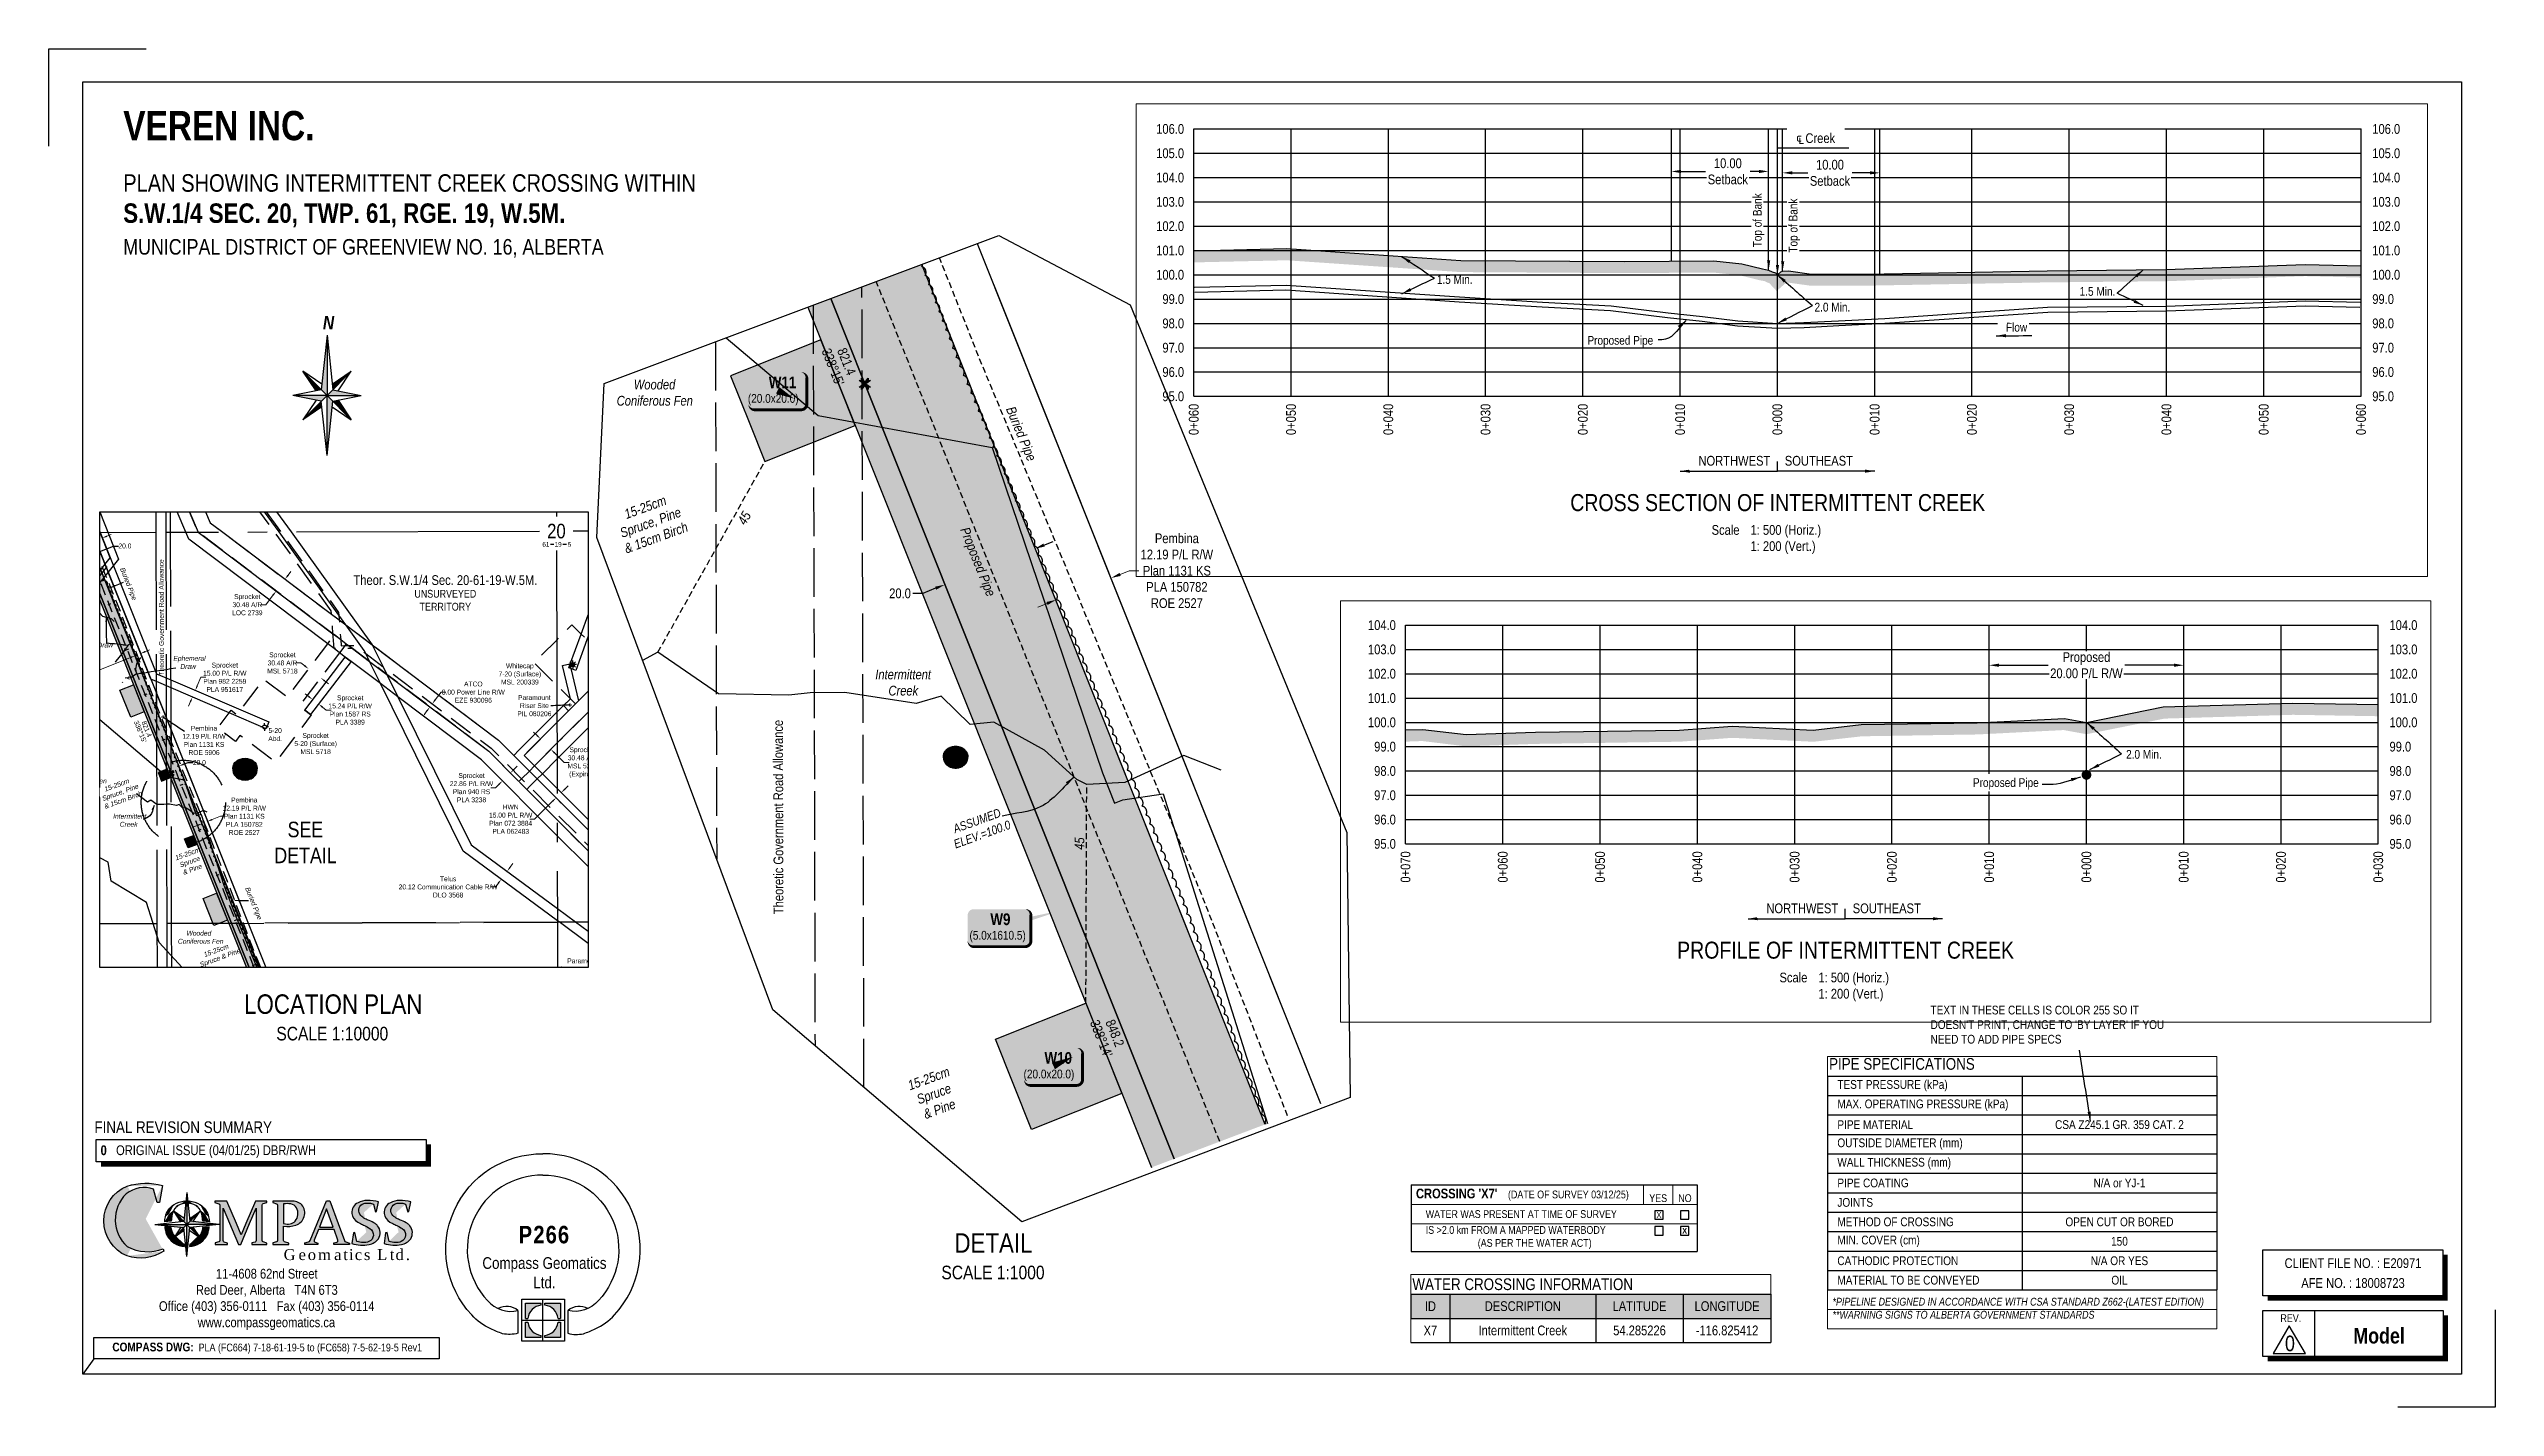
# Paper-space layout 'XING 4' of a CAD drawing. Extents: x -3739 to -1224, y -17 to 1380.
# The model-space entities are those that its viewports show. They can reach past a viewport. Long polylines and large blocks are cut down to what shows.
import ezdxf
from ezdxf.enums import TextEntityAlignment as Align

# ---------------------------------------------------------------- set-up
doc = ezdxf.new("R2010")
doc.units = 0
doc.header["$LTSCALE"] = 5
doc.header["$PDMODE"] = 34
doc.header["$PDSIZE"] = 0.03
for name, pattern in [('0', [1, 1, 0]), ('DASHED', [19.05, 12.7, -6.35]), ('foc-ACCESSROAD', [3.75, 2.5, -1.25]), ('foc-FLOWLINE', [3.75, 2.5, -1.25]), ('foc-QUARTERLINE', [33, 25, -3, 2, -3]), ('foc-TIELINE', [1.875, 1.25, -0.625]), ('foc-TOPO', [1, 0.2, -0.8]), ('foc-TOPO-ephemeral', [6.25, 3.125, -0.625, 0.625, -0.625, 0.625, -0.625]), ('foc-UNSURVEYED', [12.5, 10, -2.5]), ('UG_PIPE', [1.875, 1.25, -0.625])]:
    doc.linetypes.add(name, pattern=pattern)
doc.layers.get('Defpoints').update_dxf_attribs({"color": 9})
for name, color, linetype in [('10', 1, 'Continuous'), ('9', 3, 'Continuous'), ('AS-PIPE-UG', 44, 'UG_PIPE'), ('AS-PIPE-UG-T', 44, 'Continuous'), ('AS-TELUS', 224, 'foc-TEL'), ('C-SYMBOL', 7, 'Continuous'), ('CG-LOGO', 7, 'Continuous'), ('CG-NORTH', 7, 'Continuous'), ('CG-NOTES', 7, 'Continuous'), ('DETAIL-T', 7, 'Continuous'), ('F-AR', 190, 'foc-ACCESSROAD'), ('F-EZE', 190, 'foc-FLOWLINE'), ('F-RW', 190, 'Continuous'), ('F-WS', 190, 'foc-ACCESSROAD'), ('F-WS-S', 190, 'Continuous'), ('L-BD', 7, 'Continuous'), ('L-BD1', 253, 'Continuous'), ('L-DETAIL-T', 3, 'Continuous'), ('L-MON', 1, 'Continuous'), ('L-QSEC', 8, 'foc-QUARTERLINE'), ('L-ROAD-T', 7, 'Continuous'), ('L-SECLBL', 7, 'Continuous'), ('L-UNS-T', 3, 'Continuous'), ('L-USEC', 7, 'foc-UNSURVEYED'), ('P-CROSSINGS', 250, 'Continuous'), ('P-CROSSINGS-GRID', 8, 'Continuous'), ('P-CROSSINGS-GROUND', 48, 'foc-TOPO'), ('P-PROPOSED', 10, 'Continuous'), ('P-PROPOSED-H', 21, 'Continuous'), ('P-TEMP-BLOCKS', 250, 'Continuous'), ('P-TEMP-H', 41, 'Continuous'), ('P-TEMP_LOG DECK', 46, 'Continuous'), ('P-TEMP_WORKSPACE', 46, 'Continuous'), ('P-TXT', 4, 'Continuous'), ('S-T7', 7, 'Continuous'), ('T-BUSH', 110, '0'), ('T-BUSH-T', 110, 'Continuous'), ('T-CREEK', 160, 'Continuous'), ('T-DRAW', 143, 'foc-TOPO-ephemeral'), ('T-TIE', 201, 'foc-TIELINE'), ('T-WATER-T', 170, 'Continuous'), ('WETLAND', 143, 'Continuous'), ('WETLAND-T', 146, 'Continuous')]:
    doc.layers.add(name, color=color, linetype=linetype)
for name, color, linetype, lineweight in [('F-AR-T', 190, 'Continuous', 9), ('F-EZE-T', 190, 'Continuous', 9), ('F-RW-T', 190, 'Continuous', 9), ('F-WS-T', 190, 'Continuous', 9), ('T-TIE-T', 201, 'Continuous', 18)]:
    doc.layers.add(name, color=color, linetype=linetype, lineweight=lineweight)
doc.styles.add('0', font='ARIALN.TTF')
doc.styles.add('140', font='ARIALN.TTF', dxfattribs={"height": 15})
doc.styles.add('175L', font='ARIALN.TTF', dxfattribs={"height": 20})
doc.styles.add('80', font='ARIALN.TTF', dxfattribs={"height": 10})
doc.styles.add('80CG', font='ARIALN.TTF', dxfattribs={"height": 10})
doc.styles.add('80L', font='ARIALN.TTF', dxfattribs={"height": 10})
doc.styles.add('BOLD', font='ARIALNB.TTF')
doc.styles.add('Crossing', font='ARIALN.TTF', dxfattribs={"height": 10})
doc.styles.add('foc-LtypeFont', font='ARIALN.TTF', dxfattribs={"height": 7.35})
doc.styles.add('SIMPLEX', font='ARIALN.TTF')
doc.styles.get("Standard").update_dxf_attribs({"font": 'ARIALN.TTF'})
doc.linetypes.add('foc-TEL', pattern='A,2,-1,["T",foc-LtypeFont,S=0.2,R=0,X=-0.425,Y=-0.75],-1.24,8', length=12.24)
doc.linetypes.add('foc-TEL-NOLINE', pattern='A,0,-2,["T",foc-LtypeFont,S=0.2,R=0,X=-0.425,Y=-0.75],-10.24', length=12.24)
doc.linetypes.add('foc-TOPO-flowdirection-NOLINE', pattern='A,0,[">",foc-LtypeFont,S=0.3,R=0,X=0,Y=-0.945],-20,[">",foc-LtypeFont,S=0.3,R=0,X=0,Y=-0.945],0', length=20)
doc.dimstyles.new('Compass 5 000', dxfattribs={"dimscale": 5, "dimtxt": 9, "dimasz": 2, "dimexe": 0.2, "dimexo": 0.0625, "dimgap": 0.5, "dimtad": 0, "dimtih": 1, "dimtoh": 1, "dimzin": 0, "dimdsep": 46, "dimtxsty": '80CG', "dimcen": 0.1, "dimse1": 1, "dimse2": 1, "dimclrd": 256, "dimclrt": 256, "dimaunit": 1, "dimadec": 4, "dimazin": 0, "dimtfac": 0.06, "dimtofl": 0, "dimtmove": 0, "dimatfit": 1, "dimfxl": 0.2, "dimtolj": 1, "dimtzin": 0, "dimlwd": -1, "dimarcsym": 0})

psp = doc.layouts.new('XING 4')

# ---------------------------------------------------------------- texts
at = {"insert": (-3662.6, 1315.6), "char_height": 9, "attachment_point": 1, "style": '80L'}
psp.add_mtext_dynamic_manual_height_columns('{\\fArial Narrow|b1|i0|c0|p34;\\H3.3333x;\\C14;VEREN INC.\\P}\\P{\\H2x;PLAN SHOWING INTERMITTENT CREEK CROSSING WITHIN \\H0.11111x; \\P\\fArial Narrow|b1|i0|c0|p34;\\H9.9999x;S.W.1/4 SEC. 20, TWP. 61, RGE. 19, W.5M.}\\P{\\H0.22222x; \\P\\H8.0001x;MUNICIPAL DISTRICT OF GREENVIEW NO. 16, ALBERTA}', width=732.59, gutter_width=45, heights=[0], dxfattribs=at)
at = {"layer": 'CG-NOTES', "insert": (-2816.1, 579.1), "char_height": 9, "attachment_point": 1, "rotation": 20, "style": '80L'}
psp.add_mtext_dynamic_manual_height_columns('\\pi6.0606;{\\fArial Narrow|b0|i1|c0|p34;ASSUMED\\P\\pi1.1862;ELEV.=100.0}', width=63.027, gutter_width=45, heights=[0], dxfattribs=at)
at = {"layer": 'CG-NOTES', "attachment_point": 1, "style": '80'}
for s, insert, char_height, width in [('\\pi77.332;11-4608 62nd Street\\P\\pi56.725;Red Deer, Alberta   T4N 6T3\\P\\pi18.673;Office (403) 356-0111   Fax (403) 356-0114\\P\\pi58.505;www.compassgeomatics.ca', (-3644.6, 124.7), 10, 257.83), ('\\pi17.107;{\\fArial Narrow|b1|i0|c0|p34;\\H1.125x;\\C14;COMPASS DWG:}  PLA (FC664) 7-18-61-19-5 to (FC658) 7-5-62-19-5 Rev1', (-3690.9, 48.8), 8, 350.451)]:
    psp.add_mtext(s, dxfattribs=dict(at, insert=insert, char_height=char_height, width=width))
at = {"layer": 'Defpoints', "insert": (-1804.6, 395.4), "char_height": 9, "attachment_point": 1, "style": '80L'}
psp.add_mtext_dynamic_manual_height_columns("TEXT IN THESE CELLS IS COLOR 255 SO IT DOESN'T PRINT, CHANGE TO 'BY LAYER' IF YOU NEED TO ADD PIPE SPECS", width=260.084, gutter_width=45, heights=[0], dxfattribs=at)
at = {"layer": 'DETAIL-T', "color": 3, "char_height": 20, "attachment_point": 1, "style": '80CG'}
for s, insert, width in [('\\pi76.639;LOCATION PLAN\\P\\pi109.78;{\\H0.7x;SCALE 1:10000}', (-3615, 407), 333.059), ('\\pi13.94;DETAIL\\P\\pi0.46289;{\\H0.7x;SCALE 1:1000}', (-2822, 161.3), 105.506)]:
    psp.add_mtext(s, dxfattribs=dict(at, insert=insert, width=width))

msp = doc.modelspace()

# ---------------------------------------------------------------- texts
at = {"style": '80'}
for s, p in [('0+060', (517023.883, 6012320.826)), ('0+050', (517123.883, 6012320.826)), ('0+040', (517223.883, 6012320.826)), ('0+030', (517323.883, 6012320.826)), ('0+020', (517423.883, 6012320.826)), ('0+010', (517523.883, 6012320.826)), ('0+000', (517623.883, 6012320.826)), ('0+010', (517723.883, 6012320.826)), ('0+020', (517823.883, 6012320.826)), ('0+030', (517923.883, 6012320.826)), ('0+040', (518023.883, 6012320.826)), ('0+050', (518123.883, 6012320.826)), ('0+060', (518223.883, 6012320.826)), ('0+070', (518791.94, 6012340.93)), ('0+060', (518891.94, 6012340.93)), ('0+050', (518991.94, 6012340.93)), ('0+040', (519091.94, 6012340.93)), ('0+030', (519191.94, 6012340.93)), ('0+020', (519291.94, 6012340.93)), ('0+010', (519391.94, 6012340.93)), ('0+000', (519491.94, 6012340.93)), ('0+010', (519591.94, 6012340.93)), ('0+020', (519691.94, 6012340.93)), ('0+030', (519791.94, 6012340.93))]:
    msp.add_text(s, height=10, rotation=90, dxfattribs=at).set_placement(p, align=Align.MIDDLE_RIGHT)
at = {"char_height": 9, "attachment_point": 1, "style": '80L'}
for s, insert in [('1.5 Min.', (517273.863, 6012453.15)), ('2.0 Min.', (519532.771, 6012445.162)), ('2.0 Min.', (517662.132, 6012424.704)), ('1.5 Min.', (517934.675, 6012440.897))]:
    msp.add_mtext_dynamic_manual_height_columns(s, width=45.31074, gutter_width=45, heights=[0], dxfattribs=dict(at, insert=insert))
at = {"layer": 'AS-PIPE-UG-T', "attachment_point": 1, "style": '80L'}
for s, width, insert, char_height, rotation in [('\\pi0.31467;{\\fArial Narrow|b0|i1|c0|p34;Buried Pipe}', 59.03588, (511225.824, 6015776.754), 9.99463, 291.707298), ('\\pi0.31467;{\\fArial Narrow|b0|i1|c0|p34;Buried Pipe}', 59.03588, (511483.272, 6015119.335), 9.99463, 291.707298), ('\\pi0.31478;{\\fArial Narrow|b0|i1|c0|p34;Buried Pipe}', 59.03588, (521399.231, 6012874.11), 9.99459, 292.502554), ('\\pi0.34636;{\\fArial Narrow|b0|i1|c0|p34;Proposed Pipe}', 74.96357, (521352.154, 6012749.945), 9.99459, 291.759727)]:
    msp.add_mtext_dynamic_manual_height_columns(s, width=width, gutter_width=50, heights=[0], dxfattribs=dict(at, insert=insert, char_height=char_height, rotation=rotation))
at = {"layer": 'C-SYMBOL', "color": 3, "style": '175L'}
msp.add_text('Theor. S.W.1/4 Sec. 20-61-19-W.5M.', height=19.98936, dxfattribs=at).set_placement((511886.011, 6015733.492), align=Align.BOTTOM_CENTER)
at = {"layer": 'DETAIL-T', "char_height": 10, "attachment_point": 1, "style": '80L'}
for insert in [(519176.445, 6012216.144), (517556.314, 6012196.04)]:
    msp.add_mtext_dynamic_manual_height_columns('Scale^I1: 500 (Horiz.)\\P^I1: 200 (Vert.)', width=217.1051, gutter_width=45, heights=[0], dxfattribs=dict(at, insert=insert))
at = {"layer": 'F-AR-T', "attachment_point": 5, "style": '80CG'}
for s, insert, char_height, width in [('\\A1;Whitecap\\P7-20 (Surface)\\PMSL 200339', (512039.08, 6015556.344), 9.99468, 72.58524), ('\\A1;5-20\\PAbd.', (511535.923, 6015431.64), 9.9947, 22.6732), ('\\A1;Sprocket\\P5-20 (Surface)\\PMSL 5718', (511619.155, 6015413.103), 9.99468, 72.58524)]:
    msp.add_mtext(s, dxfattribs=dict(at, insert=insert, char_height=char_height, width=width))
at = {"layer": 'F-EZE-T', "char_height": 9.99468, "width": 74.46009, "attachment_point": 5, "style": '80CG'}
for s, insert in [('\\A1;Paramount\\PRiser Site\\PPIL 080206', (512068.888, 6015491.141)), ('\\A1;Pembina\\P12.19 P/L R/W\\PPlan 1131 KS\\PROE 5906', (511389.645, 6015419.591))]:
    msp.add_mtext(s, dxfattribs=dict(at, insert=insert))
at = {"layer": 'F-WS-T', "insert": (512169.994, 6014939.628), "char_height": 9.99468, "width": 84.86383, "attachment_point": 5, "style": '80CG'}
msp.add_mtext('\\A1;Paramount\\PCompressor Site\\PPIL 199\\P(Expired)', dxfattribs=at)
at = {"layer": 'L-BD1', "color": 5}
for s, p in [("338%%d15'", (511258.63, 6015437.945)), ('821.4', (511271.862, 6015443.213))]:
    msp.add_text(s, height=9.9946, rotation=291.707276, dxfattribs=at).set_placement(p, align=Align.MIDDLE_CENTER)
at = {"layer": 'L-BD1', "color": 5, "char_height": 9.99459, "attachment_point": 2, "line_spacing_factor": 0.900487, "bg_fill": 1, "box_fill_scale": 1.15, "bg_fill_color": 41, "bg_fill_transparency": 0}
for s, insert, width, rotation in [("821.4 338%%d15'", (521231.135, 6012920.647), 35.34008, 291.707276), ("848.2 338%%D14'", (521506.956, 6012229.866), 35.34004, 291.70717)]:
    msp.add_mtext(s, dxfattribs=dict(at, insert=insert, width=width, rotation=rotation))
at = {"layer": 'L-DETAIL-T', "char_height": 17.5, "attachment_point": 2, "rotation": 0, "style": '140'}
for s, insert, width in [('PROFILE OF INTERMITTENT CREEK', (519244.381, 6012248.018), 384.90189), ('CROSS SECTION OF INTERMITTENT CREEK', (517624.251, 6012227.914), 567.17089)]:
    msp.add_mtext(s, dxfattribs=dict(at, insert=insert, width=width))
at = {"layer": 'L-ROAD-T', "style": '80L'}
for p in [(511302.077, 6015672.649), (521156.27, 6012450.353)]:
    msp.add_text('Theoretic Government Road Allowance', height=9.99468, rotation=90.141363, dxfattribs=at).set_placement(p, align=Align.MIDDLE_CENTER)
at = {"layer": 'L-UNS-T', "color": 3, "insert": (511885.807, 6015707.954), "char_height": 15.99149, "attachment_point": 5, "style": '80L'}
msp.add_mtext_dynamic_manual_height_columns('UNSURVEYED TERRITORY', width=126.41375, gutter_width=47.5, heights=[0], dxfattribs=at)
at = {"layer": 'S-T7', "style": '80'}
for s, p in [('106.0', (517013.97, 6012603.494)), ('105.0', (517013.97, 6012578.494)), ('104.0', (518782.027, 6012573.599)), ('104.0', (517013.97, 6012553.494)), ('103.0', (518782.027, 6012548.599)), ('103.0', (517013.97, 6012528.494)), ('102.0', (518782.027, 6012523.599)), ('102.0', (517013.97, 6012503.494)), ('101.0', (518782.027, 6012498.599)), ('101.0', (517013.97, 6012478.494)), ('100.0', (518782.027, 6012473.599)), ('100.0', (517013.97, 6012453.494)), ('99.0', (518782.027, 6012448.599)), ('99.0', (517013.97, 6012428.494)), ('98.0', (518782.027, 6012423.599)), ('98.0', (517013.97, 6012403.494)), ('97.0', (518782.027, 6012398.599)), ('97.0', (517013.97, 6012378.494)), ('96.0', (518782.027, 6012373.599)), ('96.0', (517013.97, 6012353.494)), ('95.0', (518782.027, 6012348.599)), ('95.0', (517013.97, 6012328.494))]:
    msp.add_text(s, height=10, dxfattribs=at).set_placement(p, align=Align.MIDDLE_RIGHT)
for s, p in [('106.0', (518235.501, 6012603.494)), ('105.0', (518235.501, 6012578.494)), ('104.0', (519803.558, 6012573.599)), ('104.0', (518235.501, 6012553.494)), ('103.0', (519803.558, 6012548.599)), ('103.0', (518235.501, 6012528.494)), ('102.0', (519803.558, 6012523.599)), ('102.0', (518235.501, 6012503.494)), ('101.0', (519803.558, 6012498.599)), ('101.0', (518235.501, 6012478.494)), ('100.0', (519803.558, 6012473.599)), ('100.0', (518235.501, 6012453.494)), ('99.0', (519803.558, 6012448.599)), ('99.0', (518235.501, 6012428.494)), ('98.0', (519803.558, 6012423.599)), ('98.0', (518235.501, 6012403.494)), ('97.0', (519803.558, 6012398.599)), ('97.0', (518235.501, 6012378.494)), ('96.0', (519803.558, 6012373.599)), ('96.0', (518235.501, 6012353.494)), ('95.0', (519803.558, 6012348.599)), ('95.0', (518235.501, 6012328.494))]:
    msp.add_text(s, height=10, dxfattribs=at).set_placement(p, align=Align.MIDDLE_LEFT)
at = {"layer": 'T-BUSH-T', "attachment_point": 1, "rotation": 20, "style": '80L'}
for s, width, insert, char_height in [('\\pi0.91072;{\\fArial Narrow|b0|i1|c0|p34;15-25cm\\P\\pi4.6502;Spruce\\P\\pi5.966;& Pine }', 44.47963, (511328.181, 6015181.806), 9.99471), ('\\pi15.195;{\\fArial Narrow|b0|i1|c0|p34;15-25cm\\P\\pi0.47524;Spruce & Pine }', 73.0474, (511373.643, 6014978.09), 9.99471), ('\\pi0.91098;{\\fArial Narrow|b0|i1|c0|p34;15-25cm\\P\\pi4.6504;Spruce\\P\\pi5.9662;& Pine }', 44.47963, (521287.399, 6012178.234), 9.99459)]:
    msp.add_mtext_dynamic_manual_height_columns(s, width=width, gutter_width=50.001, heights=[0], dxfattribs=dict(at, insert=insert, char_height=char_height))
at = {"layer": 'T-BUSH-T', "insert": (520985.014, 6012761.853), "char_height": 9.99459, "attachment_point": 1, "rotation": 20, "style": '80L', "bg_fill": 3, "box_fill_scale": 1.15, "bg_fill_color": 256, "bg_fill_true_color": 256, "bg_fill_transparency": 0}
msp.add_mtext_dynamic_manual_height_columns('\\pi12.64;{\\fArial Narrow|b0|i1|c0|p34;15-25cm\\P\\pi1.7389;Spruce, Pine \\P\\pi0.51859;& 15cm Birch}', width=67.93822, gutter_width=50.001, heights=[0], dxfattribs=at)
at = {"layer": 'T-TIE-T', "char_height": 9.99459, "width": 13.01928, "attachment_point": 2, "style": '80L'}
for insert, rotation in [((521116.853, 6012760.244), 60.746079), ((521460.883, 6012422.954), 89.788073)]:
    msp.add_mtext('{\\fArial Narrow|b0|i1|c0|p34;45}', dxfattribs=dict(at, insert=insert, rotation=rotation))
at = {"layer": 'T-WATER-T', "attachment_point": 1, "style": '80L'}
for s, width, gutter_width, insert, char_height in [('\\pi0.34112;{\\fArial Narrow|b0|i1|c0|p34;Ephemeral\\P\\pi14.6;Draw}', 55.97988, 49.973, (511326.416, 6015593.482), 9.99462), ('\\pi3.7918;{\\fArial Narrow|b0|i1|c0|p34;Intermittent \\P\\pi17.332;Creek}', 64.78663, 50, (511199.073, 6015268.777), 9.99996), ('\\pi3.8072;{\\fArial Narrow|b0|i1|c0|p34;Intermittent \\P\\pi17.34;Creek}', 64.78663, 50, (521252.164, 6012601.96), 9.99459)]:
    msp.add_mtext_dynamic_manual_height_columns(s, width=width, gutter_width=gutter_width, heights=[0], dxfattribs=dict(at, insert=insert, char_height=char_height))
at = {"layer": 'WETLAND-T', "attachment_point": 1, "style": '80L'}
for s, insert, char_height in [('\\pi18.195;{\\fArial Narrow|b0|i1|c0|p34;Wooded \\P\\pi0.58941;Coniferous Fen}', (511095.436, 6015357.931), 9.99996), ('\\pi18.195;{\\fArial Narrow|b0|i1|c0|p34;Wooded \\P\\pi0.58941;Coniferous Fen}', (511335.391, 6015028.114), 9.99996), ('\\pi18.206;{\\fArial Narrow|b0|i1|c0|p34;Wooded \\P\\pi0.61007;Coniferous Fen}', (520989.53, 6012900.152), 9.99459)]:
    msp.add_mtext_dynamic_manual_height_columns(s, width=78.18395, gutter_width=50, heights=[0], dxfattribs=dict(at, insert=insert, char_height=char_height))

# ---------------------------------------------------------------- blocks, each defined once
blk = doc.blocks.new('STAMP')
at = {"linetype": 'Continuous'}
h = blk.add_hatch(color=256, dxfattribs=at)
h.dxf.hatch_style = 1
h.paths.add_polyline_path([(-3.5, -57.3), (-3.5, -55.2), (-19.4, -55.2), (-19.4, -70.8), (-17, -70.8, -0.341095)])
h.paths.add_polyline_path([(14.1, -70.8), (16.5, -70.8), (16.5, -55.2), (0.5, -55.2), (0.5, -57.3, -0.341095)])
h.paths.add_polyline_path([(0.5, -88.4), (0.5, -90.4), (16.5, -90.4), (16.5, -74.8), (14.1, -74.8, -0.341095)])
h.paths.add_polyline_path([(-17, -74.8), (-19.4, -74.8), (-19.4, -90.4), (-3.5, -90.4), (-3.5, -88.4, -0.341095)])
for p, q in [((-23.4, -72.8), (20.5, -72.8)), ((-19.4, -70.8), (-17, -70.8)), ((-19.4, -74.8), (-17, -74.8)), ((-3.5, -57.3), (-3.5, -55.2)), ((-1.5, -94.4), (-1.5, -51.2)), ((0.5, -57.3), (0.5, -55.2)), ((14.1, -70.8), (16.5, -70.8)), ((14.1, -74.8), (16.5, -74.8)), ((-3.5, -90.4), (-3.5, -88.4)), ((0.5, -90.4), (0.5, -88.4))]:
    blk.add_line(p, q, dxfattribs=at)
at = {"linetype": 'Continuous', "flags": 128}
for points in [[(-1.5, 76.4, 0.665153), (-58.4, -52.5, 0.284669), (-27.2, -62.8), (-27.2, -86.2, -0.121434), (-43, -86.6, -0.034119), (-55.1, -81.5, -0.115846), (-74.8, -67.2, -0.661414), (-1.5, 98.4, 0.661414)], [(-1.5, 76.4, -0.665153), (55.5, -52.5, -0.284669), (24.2, -62.8), (24.2, -86.2, 0.121434), (40.1, -86.6, 0.034119), (52.2, -81.5, 0.115846), (71.9, -67.2, 0.661414), (-1.5, 98.4, -0.661414)]]:
    blk.add_lwpolyline(points, format="xyb", dxfattribs=at)
at = {"linetype": 'Continuous'}
blk.add_lwpolyline([(20.5, -94.4), (-23.4, -94.4), (-23.4, -51.2), (20.5, -51.2)], close=True, dxfattribs=at)
for points in [[(-19.4, -70.8), (-19.4, -55.2), (-3.5, -55.2)], [(-3.5, -90.4), (-19.4, -90.4), (-19.4, -74.8)], [(0.5, -55.2), (16.5, -55.2), (16.5, -70.8)], [(16.5, -74.8), (16.5, -90.4), (0.5, -90.4)]]:
    blk.add_lwpolyline(points, dxfattribs=at)
for centre, radius, start, end in [((-38.8, -76.5), 18, 49.7767, 119.1818), ((-1.5, -72.8), 15.7, 97.3315, 172.6685), ((-1.5, -72.8), 15.7, 187.3315, 262.6685), ((-1.5, -72.8), 15.7, 7.3315, 82.6685), ((-1.5, -72.8), 15.7, 277.3315, 352.6685), ((35.9, -76.5), 18, 60.8182, 130.2233)]:
    blk.add_arc(centre, radius, start, end, dxfattribs=at)
at = {"linetype": 'Continuous', "attachment_point": 5, "style": '80CG'}
for s, width, insert, char_height in [('{\\fArial Narrow|b1|i0|c0|p34;\\T1.1;P266}', 51.54, (0, 15.2), 18), ('Compass Geomatics\\PLtd.', 127.184, (0, -24), 12)]:
    blk.add_mtext_dynamic_manual_height_columns(s, width=width, gutter_width=45, heights=[0], dxfattribs=dict(at, insert=insert, char_height=char_height))
blk = doc.blocks.new('c_logo')
h = blk.add_hatch(color=256)
edge = h.paths.add_edge_path()
edge.add_arc((-141.8, -18.9), 63, 74.1661, 107.5113, ccw=False)
edge.add_line((-124.6, 41.7), (-127.8, 24.4))
edge.add_line((-127.8, 24.4), (-129.9, 24.3))
edge.add_line((-129.9, 24.3), (-133.7, 38))
edge.add_arc((-143.5, 10.5), 29.1, 70.3832, 129.1598)
edge.add_arc((-136.2, 6.6), 36.9, 134.0613, 228.3206)
edge.add_arc((-139.8, 16.8), 43.2, 241.0325, 291.7344)
edge.add_line((-123.8, -23.3), (-123.3, -25.7))
edge.add_arc((-147.3, 10.4), 43.4, 251.5179, 303.5841, ccw=False)
edge.add_arc((-146.1, 5.2), 38.8, 112.1026, 247.4698, ccw=False)
h = blk.add_hatch(color=256)
edge = h.paths.add_edge_path()
edge.add_arc((-89, 1.8), 33.4, 166.6682, 175.6601, ccw=False)
edge.add_arc((-102.3, 5.6), 19.6, 121.6531, 168.6953, ccw=False)
edge.add_arc((-99.6, 0.9), 25, 95.0736, 121.1383, ccw=False)
edge.add_line((-101.8, 25.8), (-102.1, 23.3))
edge.add_arc((-99.9, 6.4), 17.1, 97.444, 127.0912)
edge.add_arc((-98.7, 8.4), 16.4, 134.7148, 171.0442)
edge.add_arc((-73.8, 3.2), 41.8, 169.3159, 177.5034)
edge.add_line((-115.5, 5), (-122.3, 4.3))
at = {"linetype": 'Continuous'}
for points in [[(-99.4, 34.7), (-102.5, 4.9), (-99.4, 1.7)], [(-99.4, 1.7), (-132.4, 1.7), (-102.5, -1.4)], [(-112.7, 15), (-105.6, 4.5), (-102.5, 4.9)], [(-96.3, 4.9), (-99.4, 1.7), (-66.4, 1.7)], [(-96.3, -1.4), (-99.4, 1.7), (-99.4, -31.3)], [(-86.1, 15), (-96.6, 7.9), (-96.3, 4.9)], [(-102.2, -4.5), (-102.5, -1.4), (-112.7, -11.6)], [(-93.2, -1.1), (-96.3, -1.4), (-86.1, -11.6)]]:
    blk.add_hatch(color=14, dxfattribs=at).paths.add_polyline_path(points)
h = blk.add_hatch(color=256)
edge = h.paths.add_edge_path()
edge.add_arc((-99.1, 0.9), 25, 58.8617, 85.0803, ccw=False)
edge.add_arc((-96.4, 5.6), 19.6, 11.3047, 58.3469, ccw=False)
edge.add_arc((-109.7, 1.8), 33.4, 4.3278, 13.3318, ccw=False)
edge.add_line((-76.4, 4.3), (-83.2, 5))
edge.add_arc((-124.9, 3.2), 41.8, 2.487, 10.6841)
edge.add_arc((-100.1, 8.4), 16.4, 8.9558, 45.2852)
edge.add_arc((-98.8, 6.4), 17.1, 52.9088, 82.7833)
edge.add_line((-96.7, 23.3), (-97, 25.8))
h = blk.add_hatch(color=256)
edge = h.paths.add_edge_path()
edge.add_line((-48.6, 2.5), (-58.3, 25.6))
edge.add_line((-58.3, 25.6), (-70.6, 25.6))
edge.add_line((-70.6, 25.6), (-70.6, 24.2))
edge.add_line((-70.6, 24.2), (-66.8, 23))
edge.add_arc((-67.2, 21.6), 1.5, 0, 72.6157, ccw=False)
edge.add_line((-65.7, 21.6), (-65.7, 2.5))
edge.add_line((-65.7, 2.5), (-65.7, -14.9))
edge.add_arc((-67.2, -14.9), 1.5, -73.424, 0, ccw=False)
edge.add_line((-66.8, -16.3), (-70.5, -17.4))
edge.add_line((-70.5, -17.4), (-70.5, -18.9))
edge.add_line((-70.5, -18.9), (-57.6, -18.9))
edge.add_line((-57.6, -18.9), (-57.6, -17.5))
edge.add_line((-57.6, -17.5), (-61.1, -16.4))
edge.add_arc((-60.6, -15), 1.5, 180, 252.4646, ccw=False)
edge.add_line((-62.1, -15), (-62.1, 2.5))
edge.add_line((-62.1, 2.5), (-62.1, 18.4))
edge.add_line((-62.1, 18.4), (-46.4, -18.9))
edge.add_line((-46.4, -18.9), (-44.1, -18.9))
edge.add_line((-44.1, -18.9), (-35, 2.5))
edge.add_line((-35, 2.5), (-28.3, 18.3))
edge.add_line((-28.3, 18.3), (-28.3, 2.5))
edge.add_line((-28.3, 2.5), (-28.3, -15))
edge.add_arc((-29.8, -15), 1.5, -73.424, 0, ccw=False)
edge.add_line((-29.4, -16.4), (-32.7, -17.4))
edge.add_line((-32.7, -17.4), (-32.7, -18.9))
edge.add_line((-32.7, -18.9), (-17.3, -18.9))
edge.add_line((-17.3, -18.9), (-17.3, -17.5))
edge.add_line((-17.3, -17.5), (-21, -16.3))
edge.add_arc((-20.5, -14.9), 1.5, 180, 252.4646, ccw=False)
edge.add_line((-22, -14.9), (-22, 2.5))
edge.add_line((-22, 2.5), (-22, 21.7))
edge.add_arc((-20.5, 21.7), 1.5, 107.3843, 180, ccw=False)
edge.add_line((-21, 23.1), (-17.4, 24.2))
edge.add_line((-17.4, 24.2), (-17.4, 25.6))
edge.add_line((-17.4, 25.6), (-29.1, 25.6))
edge.add_line((-29.1, 25.6), (-38.8, 2.5))
edge.add_line((-38.8, 2.5), (-43.7, -9.1))
edge.add_line((-43.7, -9.1), (-48.6, 2.5))
h = blk.add_hatch(color=256)
h.paths.add_polyline_path([(7.6, 25.6), (-11.1, 25.6), (-11.1, 24.2), (-7.3, 23, -0.326805), (-6.3, 21.6), (-6.3, -14.9, -0.331803), (-7.4, -16.3), (-11.1, -17.4), (-11.1, -18.9), (5.3, -18.9), (5.3, -17.5), (1, -16.2, -0.327162), (0, -14.7), (0, 0, 0.135693), (12.6, 1, 0.518306), (18.8, 21.8, 0.201798)])
h.paths.add_polyline_path([(0, 22.9, -0.05909), (7.3, 22.8, -0.236459), (13.3, 18.7, -0.297964), (11.9, 5.1, -0.269959), (0.5, 2.5, -0.011455), (0, 2.6)], flags=16)
h = blk.add_hatch(color=256)
h.paths.add_polyline_path([(47.4, 26.1), (44.1, 25.8), (34.4, 2.5), (27.1, -15, -0.225541), (25.7, -16.2), (21.8, -17.4), (21.8, -18.9), (34.7, -18.9), (35.3, -18.9), (35.3, -17.5), (32.4, -16.6, -0.43446), (31.4, -14.6), (35.8, -3.6), (51.8, -3.6), (55.7, -14.5, -0.430441), (54.7, -16.5), (51.5, -17.4), (51.5, -18.9), (67.8, -18.9), (67.8, -17.5), (63.9, -16.3, -0.232291), (62.4, -14.9), (56.1, 2.5)])
h.paths.add_polyline_path([(44.1, 17.7), (49.6, 2.5), (50.9, -1.1), (36.8, -1.1), (38.2, 2.5)], flags=16)
h = blk.add_hatch(color=256)
edge = h.paths.add_edge_path()
edge.add_arc((103.3, 50.8), 54.1, 243.1997, 248.1345)
edge.add_arc((69.9, -30.2), 33.5, 55.7647, 66.7239, ccw=False)
edge.add_arc((84.5, -9), 7.7, -65.6478, 57.1428, ccw=False)
edge.add_arc((81.8, 0.7), 17.7, 248.3428, 289.4425, ccw=False)
edge.add_line((75.3, -15.8), (73.1, -6.7))
edge.add_line((73.1, -6.7), (71.7, -6.9))
edge.add_line((71.7, -6.9), (70.1, -17.8))
edge.add_arc((81.2, 14.2), 33.9, 250.8905, 281.4155)
edge.add_arc((84.6, -3.1), 16.2, 281.7683, 321.9948)
edge.add_arc((87.3, -7), 11.8, 328.8789, 398.35)
edge.add_arc((79.7, -17.6), 24.7, 46.7096, 54.4302)
edge.add_arc((79.7, -17.6), 24.7, 54.4302, 70.3091)
edge.add_arc((139.4, 119.6), 125, 243.6166, 245.7228, ccw=False)
edge.add_arc((89.5, 20.6), 14.2, 223.2297, 246.3738, ccw=False)
edge.add_arc((84.7, 16.1), 7.62, 121.2723, 223.353, ccw=False)
edge.add_arc((86.6, 7.5), 16.2, 69.6826, 111.1397, ccw=False)
edge.add_line((92.2, 22.7), (94.3, 14.7))
edge.add_line((94.3, 14.7), (95.6, 14.9))
edge.add_line((95.6, 14.9), (97.6, 24.9))
edge.add_arc((87.2, -14.4), 40.7, 75.2956, 91.6843)
edge.add_arc((86, 5.6), 20.7, 89.7518, 117.221)
edge.add_arc((80.5, 14.4), 10.4, 112.8657, 186.9967)
edge.add_arc((81.9, 14.2), 11.8, 185.0082, 240.0685)
edge.add_arc((103.3, 50.8), 54.1, 239.829, 243.1997)
h = blk.add_hatch(color=256)
edge = h.paths.add_edge_path()
edge.add_arc((136.5, 50.8), 54.1, 243.1997, 248.1345)
edge.add_arc((103.1, -30.2), 33.5, 55.7647, 66.7239, ccw=False)
edge.add_arc((117.7, -9), 7.7, -65.6478, 57.1428, ccw=False)
edge.add_arc((115, 0.7), 17.7, 248.3428, 289.4425, ccw=False)
edge.add_line((108.5, -15.8), (106.3, -6.7))
edge.add_line((106.3, -6.7), (104.8, -6.9))
edge.add_line((104.8, -6.9), (103.3, -17.8))
edge.add_arc((114.4, 14.2), 33.9, 250.8905, 281.4155)
edge.add_arc((117.8, -3.1), 16.2, 281.7683, 321.9948)
edge.add_arc((120.5, -7), 11.8, 328.8789, 398.35)
edge.add_arc((112.8, -17.6), 24.7, 46.7096, 54.4302)
edge.add_arc((112.8, -17.6), 24.7, 54.4302, 70.3091)
edge.add_arc((172.5, 119.6), 125, 243.6166, 245.7228, ccw=False)
edge.add_arc((122.7, 20.6), 14.2, 223.2297, 246.3738, ccw=False)
edge.add_arc((117.9, 16.1), 7.62, 121.2723, 223.353, ccw=False)
edge.add_arc((119.8, 7.5), 16.2, 69.6826, 111.1397, ccw=False)
edge.add_line((125.4, 22.7), (127.5, 14.7))
edge.add_line((127.5, 14.7), (128.8, 14.9))
edge.add_line((128.8, 14.9), (130.8, 24.9))
edge.add_arc((120.4, -14.4), 40.7, 75.2956, 91.6843)
edge.add_arc((119.2, 5.6), 20.7, 89.7518, 117.221)
edge.add_arc((113.7, 14.4), 10.4, 112.8657, 186.9967)
edge.add_arc((115.1, 14.2), 11.8, 185.0082, 240.0685)
edge.add_arc((136.5, 50.8), 54.1, 239.829, 243.1997)
h = blk.add_hatch(color=256)
edge = h.paths.add_edge_path()
edge.add_arc((-89, 3), 33.4, 186.7164, 193.3318)
edge.add_arc((-102.3, -0.8), 19.6, 191.3047, 238.3469)
edge.add_arc((-99.6, 3.9), 25, 238.8617, 264.5936)
edge.add_line((-102, -21), (-102.2, -18.5))
edge.add_arc((-99.9, -1.6), 17.1, 232.9088, 262.0641, ccw=False)
edge.add_arc((-98.7, -3.6), 16.4, 188.9558, 225.2852, ccw=False)
edge.add_arc((-73.8, 1.6), 41.8, 184.3813, 190.6841, ccw=False)
edge.add_line((-115.5, -1.6), (-122.2, -0.9))
h = blk.add_hatch(color=256)
edge = h.paths.add_edge_path()
edge.add_arc((-124.9, 1.6), 41.8, 349.3159, 355.6284, ccw=False)
edge.add_arc((-100.1, -3.6), 16.4, 314.7148, 351.0442, ccw=False)
edge.add_arc((-98.8, -1.6), 17.1, 277.7082, 307.0912, ccw=False)
edge.add_line((-96.5, -18.5), (-96.8, -21))
edge.add_arc((-99.1, 3.9), 25, 275.2524, 301.1383)
edge.add_arc((-96.4, -0.8), 19.6, 301.6531, 348.6953)
edge.add_arc((-109.7, 3), 33.4, 346.6682, 353.2958)
edge.add_line((-76.6, -0.9), (-83.3, -1.6))
at = {"color": 14, "linetype": 'Continuous'}
for p, q in [((-99.4, 34.7), (-102.5, 4.9)), ((-99.4, 34.7), (-99.4, 1.7)), ((-99.4, 34.7), (-96.3, 4.9)), ((-132.4, 1.7), (-102.5, 4.9)), ((-132.4, 1.7), (-102.5, -1.4)), ((-132.4, 1.7), (-99.4, 1.7)), ((-99.4, 1.7), (-112.7, 15)), ((-105.6, 4.5), (-112.7, 15)), ((-102.2, 7.9), (-112.7, 15)), ((-99.4, 1.7), (-112.7, -11.6)), ((-99.4, 1.7), (-86.1, 15)), ((-66.4, 1.7), (-99.4, 1.7)), ((-99.4, 1.7), (-86.1, -11.6)), ((-99.4, -31.3), (-99.4, 1.7)), ((-96.6, 7.9), (-86.1, 15)), ((-66.4, 1.7), (-96.3, 4.9)), ((-66.4, 1.7), (-96.3, -1.4)), ((-93.2, 4.5), (-86.1, 15)), ((-105.6, -1.1), (-112.7, -11.6)), ((-102.2, -4.5), (-112.7, -11.6)), ((-99.4, -31.3), (-102.5, -1.4)), ((-99.4, -31.3), (-96.3, -1.4)), ((-96.6, -4.5), (-86.1, -11.6)), ((-93.2, -1.1), (-86.1, -11.6))]:
    blk.add_line(p, q, dxfattribs=at)
at = {"flags": 128}
for points in [[(-160.8, 41.1, -0.146532), (-124.6, 41.7), (-127.8, 24.4), (-129.9, 24.3), (-133.7, 38, 0.262236), (-161.9, 33.1, 0.436158), (-160.8, -21, 0.22491), (-123.8, -23.3), (-123.3, -25.7, -0.231173), (-161, -30.7, -0.670499)], [(-122.3, 4.3, -0.039254), (-121.5, 9.5, -0.208192), (-112.6, 22.3, -0.114221), (-101.8, 25.8), (-102.1, 23.3, 0.130087), (-110.2, 20, 0.159858), (-114.8, 10.9, 0.03574), (-115.5, 5)], [(-97, 25.8, -0.114902), (-86.2, 22.3, -0.208192), (-77.2, 9.5, -0.039307), (-76.4, 4.3), (-83.2, 5, 0.035782), (-83.9, 10.9, 0.159858), (-88.5, 20, 0.131095), (-96.7, 23.3)], [(-48.6, 2.5), (-58.3, 25.6), (-70.6, 25.6), (-70.6, 24.2), (-66.8, 23, -0.327892), (-65.7, 21.6), (-65.7, 2.5), (-65.7, -14.9, -0.331803), (-66.8, -16.3), (-70.5, -17.4), (-70.5, -18.9), (-57.6, -18.9), (-57.6, -17.5), (-61.1, -16.4, -0.327162), (-62.1, -15), (-62.1, 2.5), (-62.1, 18.4), (-46.4, -18.9), (-44.1, -18.9), (-35, 2.5), (-28.3, 18.3), (-28.3, 2.5), (-28.3, -15, -0.331803), (-29.4, -16.4), (-32.7, -17.4), (-32.7, -18.9), (-17.3, -18.9), (-17.3, -17.5), (-21, -16.3, -0.327162), (-22, -14.9), (-22, 2.5), (-22, 21.7, -0.327892), (-21, 23.1), (-17.4, 24.2), (-17.4, 25.6), (-29.1, 25.6), (-38.8, 2.5), (-43.7, -9.1)], [(78.9, 2.5, 0.021535), (83.1, 0.5, -0.047855), (88.7, -2.5, -0.593701), (87.7, -16, -0.181278), (75.3, -15.8), (73.1, -6.7), (71.7, -6.9), (70.1, -17.8, 0.133984), (87.9, -19, 0.177346), (97.4, -13.1, 0.312763), (96.6, 0.4, 0.0337), (94, 2.5, 0.069396), (88, 5.6, -0.00919), (83.8, 7.6, -0.10133), (79.2, 10.9, -0.477408), (80.8, 22.6, -0.18289), (92.2, 22.7), (94.3, 14.7), (95.6, 14.9), (97.6, 24.9, 0.071631), (86.1, 26.3, 0.120434), (76.5, 24, 0.335231), (70.2, 13.1, 0.244978), (76.1, 4, 0.014709)], [(112.1, 2.5, 0.021535), (116.3, 0.5, -0.047855), (121.9, -2.5, -0.593701), (120.9, -16, -0.181278), (108.5, -15.8), (106.3, -6.7), (104.8, -6.9), (103.3, -17.8, 0.133984), (121.1, -19, 0.177346), (130.6, -13.1, 0.312763), (129.8, 0.4, 0.0337), (127.2, 2.5, 0.069396), (121.2, 5.6, -0.00919), (117, 7.6, -0.10133), (112.4, 10.9, -0.477408), (113.9, 22.6, -0.18289), (125.4, 22.7), (127.5, 14.7), (128.8, 14.9), (130.8, 24.9, 0.071631), (119.2, 26.3, 0.120434), (109.7, 24, 0.335231), (103.4, 13.1, 0.244978), (109.3, 4, 0.014709)], [(-122.2, -0.9, 0.028873), (-121.5, -4.7, 0.208192), (-112.6, -17.5, 0.11275), (-102, -21), (-102.2, -18.5, -0.127905), (-110.2, -15.2, -0.159858), (-114.8, -6.1, -0.027508), (-115.5, -1.6)], [(-83.3, -1.6, -0.02755), (-83.9, -6.1, -0.159858), (-88.5, -15.2, -0.128915), (-96.5, -18.5), (-96.8, -21, 0.113431), (-86.2, -17.5, 0.208192), (-77.2, -4.7, 0.028926), (-76.6, -0.9)]]:
    blk.add_lwpolyline(points, format="xyb", close=True, dxfattribs=at)
for points in [[(-11.1, -18.9), (5.3, -18.9), (5.3, -17.5), (1, -16.2, -0.327162), (0, -14.7), (0, 0, 0.135693), (12.6, 1, 0.518306), (18.8, 21.8, 0.201798), (7.6, 25.6), (-11.1, 25.6), (-11.1, 24.2), (-7.3, 23, -0.326805), (-6.3, 21.6), (-6.3, -14.9, -0.331803), (-7.4, -16.3), (-11.1, -17.4), (-11.1, -18.9), (1.8, -18.9)], [(34.7, -18.9), (21.8, -18.9), (21.8, -17.4), (25.7, -16.2, 0.225541), (27.1, -15), (34.4, 2.5), (44.1, 25.8), (47.4, 26.1), (56.1, 2.5), (62.4, -14.9, 0.232291), (63.9, -16.3), (67.8, -17.5), (67.8, -18.9), (51.5, -18.9), (51.5, -17.4), (54.7, -16.5, 0.430441), (55.7, -14.5), (51.8, -3.6), (35.8, -3.6), (31.4, -14.6, 0.43446), (32.4, -16.6), (35.3, -17.5), (35.3, -18.9), (21.8, -18.9)], [(0.5, 2.5, 0.269959), (11.9, 5.1, 0.297964), (13.3, 18.7, 0.236459), (7.3, 22.8, 0.05909), (0, 22.9), (0, 2.6, 0.011455), (0.5, 2.5, 0.011455)]]:
    blk.add_lwpolyline(points, format="xyb", dxfattribs=at)
blk.add_lwpolyline([(50.9, -1.1), (49.6, 2.5), (44.1, 17.7), (38.2, 2.5), (36.8, -1.1)], close=True, dxfattribs=at)
at = {"insert": (0, -23.7), "char_height": 11.25, "width": 132.416, "attachment_point": 1, "style": '80CG'}
blk.add_mtext('{\\fBook Antiqua|b0|i0|c0|p18;\\T1.25;Geomatics Ltd.}', dxfattribs=at)
blk = doc.blocks.new('*U379')
for p, q in [((-2414.8, 1297), (-2414.8, 1297)), ((100, -100), (100, -100))]:
    blk.add_line(p, q)
at = {"color": 2}
blk.add_lwpolyline([(-2380, 1263), (65.3, 1263), (65.3, -66), (-2380, -66)], close=True, dxfattribs=at)
at = {"layer": 'Defpoints', "ltscale": 5}
for p, q in [((-2414.8, 1297), (-2314.8, 1297)), ((-2414.8, 1197), (-2414.8, 1297)), ((100, 0), (100, -100)), ((100, -100), (0, -100))]:
    blk.add_line(p, q, dxfattribs=at)
blk = doc.blocks.new('FileNumbers')
at = {"layer": 'CG-NOTES', "flags": 128}
blk.add_lwpolyline([(0, -47.4), (0, 0), (185.1, 0), (185.1, -47.4)], close=True, dxfattribs=at)
at = {"layer": 'CG-NOTES', "const_width": 5, "flags": 128}
blk.add_lwpolyline([(187.6, -5), (187.6, -49.9), (5, -49.9)], dxfattribs=at)
at = {"layer": 'CG-NOTES', "char_height": 10, "attachment_point": 5, "style": '80'}
for s, width, insert in [('CLIENT FILE NO. : E20971', 184.776, (92.7, -13.9)), ('AFE NO. : 18008723', 184.866, (92.7, -34.3))]:
    blk.add_mtext_dynamic_manual_height_columns(s, width=width, gutter_width=45, heights=[0], dxfattribs=dict(at, insert=insert))
blk = doc.blocks.new('*U46')
at = {"layer": 'CG-NOTES'}
for p, q in [((-339.4, 0), (0, 0)), ((-339.4, -22.4), (-339.4, 0)), ((0, 0), (0, -22.4)), ((-339.4, -23.2), (-339.4, -22.4)), ((0, -23.2), (-339.4, -23.2)), ((0, -22.4), (0, -23.2))]:
    blk.add_line(p, q, dxfattribs=at)
at = {"layer": 'CG-NOTES', "const_width": 5, "flags": 128}
for points in [[(2.5, -22.5), (2.5, -25.7), (-334.4, -25.7)], [(2.5, -22.5), (2.5, -5)]]:
    blk.add_lwpolyline(points, dxfattribs=at)
at = {"insert": (-341.1, 18.5), "char_height": 12, "attachment_point": 1, "style": '80L'}
blk.add_mtext_dynamic_manual_height_columns('{\\C14;FINAL REVISION SUMMARY}', width=182.551, gutter_width=45, heights=[0], dxfattribs=at)
blk = doc.blocks.new('*U69')
at = {"layer": 'CG-NOTES'}
blk.add_blockref('*U46', (339.4, 23.2), dxfattribs=at)
at = {"layer": 'CG-NOTES', "insert": (4.6, 4), "char_height": 10, "attachment_point": 7, "style": '80'}
blk.add_mtext_dynamic_manual_height_columns('{\\fArial Narrow|b1|i0|c0|p34;\\C14;0}   ORIGINAL ISSUE (04/01/25) DBR/RWH ', width=331.161, gutter_width=45, heights=[0], dxfattribs=at)
blk = doc.blocks.new('blk_rev_page')
blk.add_line((-56.6, 26), (-56.6, -21.3))
at = {"color": 5, "flags": 128}
blk.add_lwpolyline([(-82.4, 10.1), (-98.9, -18.5), (-65.9, -18.5)], close=True, dxfattribs=at)
at = {"layer": 'CG-NOTES', "flags": 128}
blk.add_lwpolyline([(-109.5, -21.3), (-109.5, 26), (75.9, 26), (75.9, -21.3)], close=True, dxfattribs=at)
at = {"layer": 'CG-NOTES', "const_width": 5, "flags": 128}
blk.add_lwpolyline([(78.4, 21), (78.4, -23.8), (-104.5, -23.8)], dxfattribs=at)
at = {"attachment_point": 1}
for s, width, insert, char_height, style in [('\\pi4.196;REV.', 28.288, (-95.7, 22), 8, '80L'), ('\\pi8.1683;{\\C14;0}', 24.893, (-95, 0), 16, '80')]:
    blk.add_mtext_dynamic_manual_height_columns(s, width=width, gutter_width=45, heights=[0], dxfattribs=dict(at, insert=insert, char_height=char_height, style=style))
at = {"layer": 'CG-NOTES', "linetype": 'Continuous', "insert": (9.9, -0.2), "char_height": 16, "attachment_point": 5, "style": '80CG'}
blk.add_mtext('{\\fArial Narrow|b1|i0|c0|p34;\\C14;Model}', dxfattribs=at)
blk = doc.blocks.new('*T377')
at = {"layer": 'CG-NOTES', "color": 0, "lineweight": -2, "transparency": 16777216}
for p, q in [((0, -20), (200, -20)), ((0, -20), (0, -240)), ((200, -20), (200, -240)), ((400, -20), (400, -240)), ((0, -40), (400, -40)), ((0, -60), (400, -60)), ((0, -80), (400, -80)), ((0, -100), (400, -100)), ((0, -120), (400, -120)), ((0, -140), (400, -140)), ((0, -160), (400, -160)), ((0, -180), (400, -180)), ((0, -200), (400, -200)), ((0, -220), (400, -220)), ((0, -240), (400, -240))]:
    blk.add_line(p, q, dxfattribs=at)
at = {"layer": 'CG-NOTES', "color": 0, "linetype": 'ByBlock', "lineweight": -2, "transparency": 16777216}
blk.add_line((200, -20), (400, -20), dxfattribs=at)
at = {"layer": 'Defpoints', "color": 8, "linetype": 'ByBlock', "lineweight": 0, "transparency": 16777216}
for p, q in [((0, 0), (400, 0)), ((0, 0), (0, -20)), ((400, 0), (400, -20)), ((0, -240), (0, -280)), ((400, -240), (400, -280)), ((0, -260), (400, -260)), ((0, -280), (400, -280))]:
    blk.add_line(p, q, dxfattribs=at)
at = {"layer": 'CG-NOTES', "color": 0, "transparency": 16777216}
for s, insert, char_height, width, attachment_point in [('{\\C14;PIPE SPECIFICATIONS}', (1.5, -1.5), 12, 397, 1), ('TEST PRESSURE (kPa)', (10, -30), 9, 180, 4), ('MAX. OPERATING PRESSURE (kPa)', (10, -50), 9, 180, 4), ('PIPE MATERIAL', (10, -70), 9, 180, 4), ('OUTSIDE DIAMETER (mm)', (10, -90), 9, 180, 4), ('WALL THICKNESS (mm)', (10, -110), 9, 180, 4), ('PIPE COATING', (10, -130), 9, 180, 4), ('JOINTS', (10, -150), 9, 180, 4), ('METHOD OF CROSSING', (10, -170), 9, 180, 4), ('MIN. COVER (cm)', (10, -190), 9, 180, 4), ('CATHODIC PROTECTION', (10, -210), 9, 180, 4), ('MATERIAL TO BE CONVEYED', (10, -230), 9, 180, 4), ('{\\fArial Narrow|b0|i1|c0|p34;*PIPELINE DESIGNED IN ACCORDANCE WITH CSA STANDARD Z662-(LATEST EDITION)}', (5, -258.5), 8, 390, 7), ('{\\fArial Narrow|b0|i1|c0|p34;**WARNING SIGNS TO ALBERTA GOVERNMENT STANDARDS}', (5, -261.5), 8, 390, 1)]:
    blk.add_mtext(s, dxfattribs=dict(at, insert=insert, char_height=char_height, width=width, attachment_point=attachment_point))
at = {"layer": 'CG-NOTES', "color": 255, "transparency": 16777216, "char_height": 9, "width": 197, "attachment_point": 5}
for s, insert in [('CSA Z245.1 GR. 359 CAT. 2', (300, -70)), ('N/A or YJ-1', (300, -130)), ('OPEN CUT OR BORED', (300, -170)), ('150', (300, -190)), ('N/A OR YES', (300, -210)), ('OIL', (300, -230))]:
    blk.add_mtext(s, dxfattribs=dict(at, insert=insert))
blk = doc.blocks.new('*T378')
at = {"layer": 'CG-NOTES', "color": 5, "lineweight": -2, "transparency": 16777216}
for p, q in [((0, 0), (294, 0)), ((0, 0), (0, -68.6)), ((294, 0), (294, -68.6)), ((0, -68.6), (294, -68.6))]:
    blk.add_line(p, q, dxfattribs=at)
at = {"layer": 'Defpoints', "color": 8, "linetype": 'ByBlock', "lineweight": 0, "transparency": 16777216}
for p, q in [((239, 0), (239, -20)), ((269, 0), (269, -20)), ((0, -20), (294, -20)), ((0, -40), (294, -40))]:
    blk.add_line(p, q, dxfattribs=at)
at = {"layer": 'CG-NOTES', "transparency": 16777216}
for s, insert, char_height, width, attachment_point, style in [("{\\fArial Narrow|b1|i0|c0|p34;CROSSING 'X7'} {\\H0.8x;   (DATE OF SURVEY 03/12/25)}", (5, -10), 10, 228.995, 4, '0'), ('YES', (254, -17.7), 8, 25, 8, '0'), ('NO', (281.5, -17.7), 8, 20, 8, '0'), ('WATER WAS PRESENT AT TIME OF SURVEY', (15, -30), 8, 263.995, 4, '0'), ('{\\fArial Narrow|b0|i0|c0|p34;IS >2.0 km FROM A MAPPED WATERBODY                                                     (AS PER THE WATER ACT)}', (15, -42.3), 8, 263.995, 1, 'BOLD')]:
    blk.add_mtext(s, dxfattribs=dict(at, insert=insert, char_height=char_height, width=width, attachment_point=attachment_point, style=style))
blk = doc.blocks.new('*U300')
for points in [[(0, 0), (8.6, 0), (8.6, 8.6), (0, 8.6)], [(26.4, 0), (35, 0), (35, 8.6), (26.4, 8.6)]]:
    blk.add_lwpolyline(points, close=True)
at = {"insert": (4.3, 4.3), "char_height": 6, "attachment_point": 5, "style": '80'}
blk.add_mtext_dynamic_manual_height_columns('X', width=6, gutter_width=50, heights=[0], dxfattribs=at)
blk = doc.blocks.new('*U541')
for points in [[(0, 0), (8.6, 0), (8.6, 8.6), (0, 8.6)], [(26.4, 0), (35, 0), (35, 8.6), (26.4, 8.6)]]:
    blk.add_lwpolyline(points, close=True)
at = {"color": 240, "insert": (30.7, 4.3), "char_height": 6, "attachment_point": 5, "style": '80'}
blk.add_mtext_dynamic_manual_height_columns('{\\fArial Narrow|b1|i0|c0|p34;X}', width=5.379, gutter_width=50, heights=[0], dxfattribs=at)
blk = doc.blocks.new('xing2')
h = blk.add_hatch(color=50)
h.dxf.hatch_style = 1
edge = h.paths.add_edge_path()
edge.add_ellipse((0, 0), major_axis=(-12.5, 0), ratio=0.816297, start_angle=0, end_angle=360)
h = blk.add_hatch(color=250)
h.dxf.hatch_style = 1
edge = h.paths.add_edge_path()
edge.add_ellipse((0, -2), major_axis=(-12.5, 0), ratio=0.816297, start_angle=0, end_angle=180)
edge.add_line((12.5, -2), (12.5, 0))
edge.add_ellipse((0, 0), major_axis=(-12.5, 0), ratio=0.816297, start_angle=0, end_angle=180, ccw=False)
edge.add_line((-12.5, 0), (-12.5, -2))
at = {"color": 250}
blk.add_ellipse((0, 0), major_axis=(-12.5, 0), ratio=0.816297, dxfattribs=at)
blk.add_ellipse((0, -2), major_axis=(-12.5, 0), ratio=0.816297, start_param=0, end_param=3.141593, dxfattribs=at)
at = {"color": 250, "style": 'Crossing'}
blk.add_attdef('CROSSING', text='', height=9, dxfattribs=at).set_placement((0.1, 0), align=Align.MIDDLE_CENTER)
at = {"color": 250, "style": 'Crossing', "flags": 1}
for tag, p in [('DESCRIPTION', (0.1, -25.8)), ('OWNER', (0.1, -12.5)), ('LOCATION', (0.1, -39.3)), ('DWG_REF', (0.1, -52.8))]:
    blk.add_attdef(tag, text='', height=9, dxfattribs=at).set_placement(p, align=Align.MIDDLE_CENTER)
blk = doc.blocks.new('*T380')
at = {"layer": 'CG-NOTES', "color": 0, "linetype": 'ByBlock', "lineweight": -2, "transparency": 16777216}
for p, q in [((0, -20), (370, -20)), ((0, -20), (0, -45)), ((40, -20), (40, -45)), ((190, -20), (190, -45)), ((280, -20), (280, -45)), ((370, -20), (370, -45)), ((0, -45), (370, -45))]:
    blk.add_line(p, q, dxfattribs=at)
at = {"layer": 'CG-NOTES', "color": 254, "transparency": 16777216}
for points in [[(0, -20), (0, -45), (40, -20), (40, -45)], [(40, -20), (40, -45), (190, -20), (190, -45)], [(190, -20), (190, -45), (280, -20), (280, -45)], [(280, -20), (280, -45), (370, -20), (370, -45)]]:
    blk.add_solid(points, dxfattribs=at)
at = {"layer": 'Defpoints', "color": 8, "linetype": 'ByBlock', "lineweight": 0, "transparency": 16777216}
for p, q in [((0, 0), (370, 0)), ((0, 0), (0, -20)), ((370, 0), (370, -20))]:
    blk.add_line(p, q, dxfattribs=at)
at = {"layer": 'CG-NOTES', "color": 0, "transparency": 16777216, "insert": (1.5, -10), "char_height": 12, "width": 367, "attachment_point": 4, "style": 'BOLD'}
blk.add_mtext('{\\fArial Narrow|b0|i0|c0|p34;\\C14;WATER CROSSING INFORMATION}', dxfattribs=at)
at = {"layer": 'CG-NOTES', "color": 1, "transparency": 16777216, "char_height": 10, "attachment_point": 5, "style": '80'}
for s, insert, width in [('ID', (20, -32.5), 37), ('DESCRIPTION', (115, -32.5), 147), ('LATITUDE', (235, -32.5), 87), ('LONGITUDE', (325, -32.5), 87)]:
    blk.add_mtext(s, dxfattribs=dict(at, insert=insert, width=width))
blk = doc.blocks.new('*T381')
at = {"layer": 'CG-NOTES', "linetype": 'ByBlock', "lineweight": -2, "transparency": 16777216}
for p, q in [((0, 0), (370, 0)), ((0, -25), (370, -25))]:
    blk.add_line(p, q, dxfattribs=at)
at = {"layer": 'CG-NOTES', "linetype": 'ByBlock', "lineweight": 15, "transparency": 16777216}
blk.add_line((0, 0), (0, -25), dxfattribs=at)
at = {"layer": 'CG-NOTES', "color": 0, "linetype": 'ByBlock', "lineweight": -2, "transparency": 16777216}
for p, q in [((40, 0), (40, -25)), ((190, 0), (190, -25)), ((280, 0), (280, -25)), ((370, 0), (370, -25))]:
    blk.add_line(p, q, dxfattribs=at)
at = {"layer": 'CG-NOTES', "color": 0, "transparency": 16777216, "char_height": 10, "attachment_point": 5, "style": '80'}
for s, insert, width in [('X7', (20, -12.5), 39.25), ('Intermittent Creek', (115, -12.5), 149.25), ('54.285226', (235, -12.5), 89.25), ('-116.825412', (325, -12.5), 89.25)]:
    blk.add_mtext(s, dxfattribs=dict(at, insert=insert, width=width))
blk = doc.blocks.new('cg-north')
at = {"linetype": 'Continuous'}
for points in [[(-0.3, 62), (-6.2, 6), (-0.3, 0.1)], [(-0.3, 0.1), (-35.5, 0.1), (-6.2, -5.8)], [(-25.2, 25), (-11.6, 4.9), (-6.2, 6)], [(5.6, 6), (-0.3, 0.1), (34.9, 0.1)], [(5.6, -5.8), (-0.3, 0.1), (-0.3, -61.7)], [(24.6, 25), (5, 11.8), (5.6, 6)], [(-5.6, -11.5), (-6.2, -5.8), (-25.2, -24.8)], [(11, -4.7), (5.6, -5.8), (24.6, -24.8)]]:
    blk.add_hatch(color=14, dxfattribs=at).paths.add_polyline_path(points)
at = {"color": 14, "linetype": 'Continuous'}
for p, q in [((-0.3, 62), (-6.2, 6)), ((-0.3, 62), (-0.3, 0.1)), ((-0.3, 62), (5.6, 6)), ((-6.2, 6), (-35.5, 0.1)), ((-0.3, 0.1), (-35.5, 0.1)), ((-6.2, -5.8), (-35.5, 0.1)), ((-0.3, 0.1), (-25.2, 25)), ((-11.6, 4.9), (-25.2, 25)), ((-5.6, 11.8), (-25.2, 25)), ((-0.3, 0.1), (-25.2, -24.8)), ((-0.3, 0.1), (24.6, 25)), ((-0.3, 0.1), (24.6, -24.8)), ((-0.3, -61.7), (-0.3, 0.1)), ((-0.3, 0.1), (34.9, 0.1)), ((5, 11.8), (24.6, 25)), ((5.6, 6), (34.9, 0.1)), ((5.6, -5.8), (34.9, 0.1)), ((11, 4.9), (24.6, 25)), ((-11.6, -4.7), (-25.2, -24.8)), ((-5.6, -11.5), (-25.2, -24.8)), ((-0.3, -61.7), (-6.2, -5.8)), ((-0.3, -61.7), (5.6, -5.8)), ((5, -11.5), (24.6, -24.8)), ((10.9, -4.5), (11, -4.7)), ((11, -4.7), (24.6, -24.8))]:
    blk.add_line(p, q, dxfattribs=at)
at = {"color": 14, "linetype": 'Continuous', "insert": (-10.2, 82), "char_height": 14, "width": 22.782, "attachment_point": 1, "style": '80CG'}
blk.add_mtext('\\pi5.6372;{\\fArial Narrow|b1|i1|c0|p34;N}', dxfattribs=at)
blk = doc.blocks.new('L-SECLBL')
at = {"layer": '9', "color": 7}
for p, q in [((-5.1, -27.8), (-12.3, -27.8)), ((20.7, -27.8), (13.5, -27.8))]:
    blk.add_line(p, q, dxfattribs=at)
at = {"layer": '10', "color": 2, "style": 'SIMPLEX'}
blk.add_attdef('SEC', text='', height=30, dxfattribs=at).set_placement((0, 0), align=Align.MIDDLE)
at = {"layer": '10', "color": 5, "style": '80L'}
blk.add_attdef('TWP', text='', height=9.5, dxfattribs=at).set_placement((-14.4, -27.4), align=Align.MIDDLE_RIGHT)
blk.add_attdef('RGE', text='', height=9.5, dxfattribs=at).set_placement((3.6, -27.4), align=Align.MIDDLE_CENTER)
blk.add_attdef('MER', text='', height=9.5, dxfattribs=at).set_placement((23.2, -27.4), align=Align.MIDDLE_LEFT)
blk = doc.blocks.new('*D71')
at = {"layer": 'Defpoints', "color": 0, "transparency": 16777216}
for p in [(512000.3, 6015134.6), (512000.8, 6015134.2), (512012.3, 6015150.8)]:
    blk.add_point(p, dxfattribs=at)
at = {"layer": 'F-RW-T', "transparency": 16777216}
for p, q in [((512018.7, 6015158.5), (512024.7, 6015166.5)), ((511988.9, 6015118.2), (511978.9, 6015118.2)), ((511994.9, 6015126.2), (511988.9, 6015118.2))]:
    blk.add_line(p, q, dxfattribs=at)
for points in [[(512017.4, 6015159.4), (512020, 6015157.5), (512012.8, 6015150.4)], [(511993.5, 6015127.2), (511996.2, 6015125.2), (512000.8, 6015134.2)]]:
    blk.add_solid(points, dxfattribs=at)
at = {"layer": 'F-RW-T', "transparency": 16777216, "insert": (511891.6, 6015118.2), "char_height": 10, "attachment_point": 5, "style": '80CG'}
blk.add_mtext('\\A1;Telus\\P20.12 Communication Cable R/W\\PDLO 3568', dxfattribs=at)
blk = doc.blocks.new('*D74')
at = {"layer": 'Defpoints', "color": 0, "transparency": 16777216}
for p in [(511378.3, 6015266.7), (511389.6, 6015271.2), (511396.8, 6015253)]:
    blk.add_point(p, dxfattribs=at)
at = {"layer": 'F-RW-T', "transparency": 16777216}
for p, q in [((511406.1, 6015256.7), (511423.3, 6015263.6)), ((511423.3, 6015263.6), (511433.3, 6015263.6)), ((511376.2, 6015244.8), (511366.9, 6015241.1))]:
    blk.add_line(p, q, dxfattribs=at)
for points in [[(511405.5, 6015258.3), (511406.7, 6015255.2), (511396.8, 6015253)], [(511375.6, 6015246.4), (511376.8, 6015243.3), (511385.5, 6015248.5)]]:
    blk.add_solid(points, dxfattribs=at)
at = {"layer": 'F-RW-T', "transparency": 16777216, "insert": (511472.4, 6015263.6), "char_height": 10, "attachment_point": 5, "style": '80CG'}
blk.add_mtext('\\A1;Pembina\\P12.19 P/L R/W\\PPlan 1131 KS\\PPLA 150782\\PROE 2527', dxfattribs=at)
blk = doc.blocks.new('*D84')
at = {"layer": 'Defpoints', "color": 0, "transparency": 16777216}
for p in [(512003.4, 6015336.6), (512025.6, 6015346.6), (512009.4, 6015330.5)]:
    blk.add_point(p, dxfattribs=at)
at = {"layer": 'F-RW-T', "transparency": 16777216}
for p, q in [((512026.6, 6015359.8), (512033.7, 6015366.8)), ((511989.2, 6015322.4), (511979.2, 6015322.4)), ((511996.3, 6015329.5), (511989.2, 6015322.4))]:
    blk.add_line(p, q, dxfattribs=at)
for points in [[(512025.5, 6015360.9), (512027.8, 6015358.6), (512019.6, 6015352.7)], [(511995.1, 6015330.7), (511997.5, 6015328.3), (512003.4, 6015336.6)]]:
    blk.add_solid(points, dxfattribs=at)
at = {"layer": 'F-RW-T', "transparency": 16777216, "insert": (511939.7, 6015322.4), "char_height": 10, "attachment_point": 5, "style": '80CG'}
blk.add_mtext('\\A1;Sprocket\\P22.86 P/L R/W\\PPlan 940 RS\\PPLA 3238', dxfattribs=at)
blk = doc.blocks.new('*D90')
at = {"layer": 'Defpoints', "color": 0, "transparency": 16777216}
for p in [(511537.6, 6015765.5), (511519.2, 6015741.2), (511538, 6015727)]:
    blk.add_point(p, dxfattribs=at)
at = {"layer": 'F-AR-T', "transparency": 16777216}
for p, q in [((511562.4, 6015759.4), (511568.4, 6015767.4)), ((511532, 6015719.1), (511516.7, 6015698.8)), ((511516.7, 6015698.8), (511506.7, 6015698.8))]:
    blk.add_line(p, q, dxfattribs=at)
for points in [[(511561, 6015760.4), (511563.7, 6015758.4), (511556.3, 6015751.4)], [(511530.6, 6015720.1), (511533.3, 6015718.1), (511538, 6015727)]]:
    blk.add_solid(points, dxfattribs=at)
at = {"layer": 'F-AR-T', "transparency": 16777216, "insert": (511478.7, 6015698.8), "char_height": 10, "attachment_point": 5, "style": '80CG'}
blk.add_mtext('\\A1;Sprocket\\P30.48 A/R\\PLOC 2739', dxfattribs=at)
blk = doc.blocks.new('*D93')
at = {"layer": 'Defpoints', "color": 0, "transparency": 16777216}
for p in [(511210.2, 6015688.6), (511221.5, 6015693.1), (511247.8, 6015593.9)]:
    blk.add_point(p, dxfattribs=at)
at = {"layer": 'F-RW-T', "transparency": 16777216}
for p, q in [((511238.6, 6015590.2), (511166.5, 6015561.5)), ((511268.5, 6015602.1), (511277.7, 6015605.8)), ((511166.5, 6015561.5), (511156.5, 6015561.5))]:
    blk.add_line(p, q, dxfattribs=at)
for points in [[(511237.9, 6015591.8), (511239.2, 6015588.7), (511247.8, 6015593.9)], [(511267.8, 6015603.7), (511269.1, 6015600.6), (511259.2, 6015598.4)]]:
    blk.add_solid(points, dxfattribs=at)
at = {"layer": 'F-RW-T', "transparency": 16777216, "insert": (511117.4, 6015561.5), "char_height": 10, "attachment_point": 5, "style": '80CG', "bg_fill": 3, "box_fill_scale": 1.1, "bg_fill_color": 256, "bg_fill_true_color": 13158600, "bg_fill_transparency": 0}
blk.add_mtext('\\A1;Pembina\\P12.19 P/L R/W\\PPlan 1131 KS\\PPLA 150782\\PROE 2185', dxfattribs=at)
blk = doc.blocks.new('*D96')
at = {"layer": 'Defpoints', "color": 0, "transparency": 16777216}
for p in [(511136.3, 6015906.1), (511136.6, 6015905.4), (511150.5, 6015910.9)]:
    blk.add_point(p, dxfattribs=at)
at = {"layer": 'F-RW-T', "transparency": 16777216}
for p, q in [((511159.5, 6015915.3), (511173.9, 6015921.1)), ((511173.9, 6015921.1), (511183.9, 6015921.1)), ((511127, 6015902.4), (511117.7, 6015898.7))]:
    blk.add_line(p, q, dxfattribs=at)
for points in [[(511158.9, 6015916.9), (511160.1, 6015913.8), (511150.2, 6015911.6)], [(511126.4, 6015904), (511127.6, 6015900.9), (511136.3, 6015906.1)]]:
    blk.add_solid(points, dxfattribs=at)
at = {"layer": 'F-RW-T', "transparency": 16777216, "insert": (511223, 6015921.1), "char_height": 10, "attachment_point": 5, "style": '80CG'}
blk.add_mtext('\\A1;Sprocket\\P15.00 P/L R/W\\PPlan 982 2259\\PPLA 951617', dxfattribs=at)
blk = doc.blocks.new('*D97')
at = {"layer": 'Defpoints', "color": 0, "transparency": 16777216}
for p in [(511361.4, 6015510.7), (511367.3, 6015524.5), (511371.7, 6015522.6)]:
    blk.add_point(p, dxfattribs=at)
at = {"layer": 'F-EZE-T', "transparency": 16777216}
for p, q in [((511375.7, 6015531.8), (511383.3, 6015549.5)), ((511383.3, 6015549.5), (511393.3, 6015549.5)), ((511361.9, 6015499.6), (511357.9, 6015490.4))]:
    blk.add_line(p, q, dxfattribs=at)
for points in [[(511374.2, 6015532.4), (511377.2, 6015531.1), (511371.7, 6015522.6)], [(511360.3, 6015500.3), (511363.4, 6015499), (511365.8, 6015508.8)]]:
    blk.add_solid(points, dxfattribs=at)
at = {"layer": 'F-EZE-T', "transparency": 16777216, "insert": (511432.4, 6015549.5), "char_height": 10, "attachment_point": 5, "style": '80CG'}
blk.add_mtext('\\A1;Sprocket\\P15.00 P/L R/W\\PPlan 982 2259\\PPLA 951617', dxfattribs=at)
blk = doc.blocks.new('*D102')
at = {"layer": 'Defpoints', "color": 0, "transparency": 16777216}
for p in [(511166.4, 6015830.4), (511251.2, 6015617.4), (511265.2, 6015622.9)]:
    blk.add_point(p, dxfattribs=at)
at = {"layer": 'F-RW-T', "transparency": 16777216}
for p, q in [((511189.6, 6015839.7), (511198.9, 6015843.4)), ((511157.1, 6015826.7), (511113.9, 6015809.6)), ((511113.9, 6015809.6), (511103.9, 6015809.6))]:
    blk.add_line(p, q, dxfattribs=at)
for points in [[(511189, 6015841.2), (511190.2, 6015838.1), (511180.3, 6015836)], [(511156.5, 6015828.3), (511157.7, 6015825.2), (511166.4, 6015830.4)]]:
    blk.add_solid(points, dxfattribs=at)
at = {"layer": 'F-RW-T', "transparency": 16777216, "insert": (511064.9, 6015809.6), "char_height": 10, "attachment_point": 5, "style": '80CG'}
blk.add_mtext('\\A1;Sprocket\\P15.00 P/L R/W\\PPlan 982 2259\\PPLA 951617', dxfattribs=at)
blk = doc.blocks.new('*D103')
at = {"layer": 'Defpoints', "color": 0, "transparency": 16777216}
for p in [(511802.7, 6015527.3), (511807.5, 6015533.7), (511858.9, 6015495)]:
    blk.add_point(p, dxfattribs=at)
at = {"layer": 'F-EZE-T', "transparency": 16777216}
for p, q in [((511865, 6015502.9), (511877.1, 6015519)), ((511877.1, 6015519), (511887.1, 6015519)), ((511848.1, 6015480.6), (511842.1, 6015472.6))]:
    blk.add_line(p, q, dxfattribs=at)
for points in [[(511846.8, 6015481.6), (511849.4, 6015479.6), (511854.1, 6015488.6)], [(511863.6, 6015504), (511866.3, 6015501.9), (511858.9, 6015495)]]:
    blk.add_solid(points, dxfattribs=at)
at = {"layer": 'F-EZE-T', "transparency": 16777216, "insert": (511943.4, 6015519), "char_height": 10, "attachment_point": 5, "style": '80CG'}
blk.add_mtext('\\A1;ATCO\\P8.00 Power Line R/W\\PEZE 930096', dxfattribs=at)
blk = doc.blocks.new('*D104')
at = {"layer": 'Defpoints', "color": 0, "transparency": 16777216}
for p in [(512081.4, 6015422.8), (512086.5, 6015427.9), (512108.1, 6015406.4)]:
    blk.add_point(p, dxfattribs=at)
at = {"layer": 'F-AR-T', "transparency": 16777216}
for p, q in [((512074.4, 6015429.8), (512067.3, 6015436.9)), ((512110, 6015394.2), (512130.3, 6015374)), ((512130.3, 6015374), (512140.3, 6015374))]:
    blk.add_line(p, q, dxfattribs=at)
for points in [[(512075.6, 6015431), (512073.2, 6015428.7), (512081.4, 6015422.8)], [(512111.2, 6015395.4), (512108.9, 6015393), (512103, 6015401.3)]]:
    blk.add_solid(points, dxfattribs=at)
at = {"layer": 'F-AR-T', "transparency": 16777216, "insert": (512168.2, 6015374), "char_height": 10, "attachment_point": 5, "style": '80CG'}
blk.add_mtext('\\A1;Sprocket\\P30.48 A/R\\PMSL 5298\\P(Expired)', dxfattribs=at)
blk = doc.blocks.new('*D105')
at = {"layer": 'Defpoints', "color": 0, "transparency": 16777216}
for p in [(511602.6, 6015563.6), (511605, 6015566.8), (511627, 6015545.2)]:
    blk.add_point(p, dxfattribs=at)
at = {"layer": 'F-AR-T', "transparency": 16777216}
for p, q in [((511588.8, 6015579), (511578.8, 6015579)), ((511597, 6015572.8), (511588.8, 6015579)), ((511637.4, 6015542.4), (511645.3, 6015536.4))]:
    blk.add_line(p, q, dxfattribs=at)
for points in [[(511598.1, 6015574.1), (511596, 6015571.5), (511605, 6015566.8)], [(511638.4, 6015543.7), (511636.4, 6015541.1), (511629.4, 6015548.4)]]:
    blk.add_solid(points, dxfattribs=at)
at = {"layer": 'F-AR-T', "transparency": 16777216, "insert": (511550.9, 6015579), "char_height": 10, "attachment_point": 5, "style": '80CG'}
blk.add_mtext('\\A1;Sprocket\\P30.48 A/R\\PMSL 5718', dxfattribs=at)
blk = doc.blocks.new('*D106')
at = {"layer": 'Defpoints', "color": 0, "transparency": 16777216}
for p in [(511616.8, 6015508.4), (511625.2, 6015494.4), (511628.9, 6015499.2)]:
    blk.add_point(p, dxfattribs=at)
at = {"layer": 'F-RW-T', "transparency": 16777216}
for p, q in [((511605.2, 6015509.7), (511597.3, 6015515.8)), ((511633.2, 6015488.3), (511641.1, 6015482.2)), ((511641.1, 6015482.2), (511651.1, 6015482.2))]:
    blk.add_line(p, q, dxfattribs=at)
for points in [[(511606.2, 6015511.1), (511604.2, 6015508.4), (511613.1, 6015503.7)], [(511634.2, 6015489.6), (511632.1, 6015487), (511625.2, 6015494.4)]]:
    blk.add_solid(points, dxfattribs=at)
at = {"layer": 'F-RW-T', "transparency": 16777216, "insert": (511690.2, 6015482.2), "char_height": 10, "attachment_point": 5, "style": '80CG'}
blk.add_mtext('\\A1;Sprocket\\P15.24 P/L R/W\\PPlan 1587 RS\\PPLA 3389', dxfattribs=at)
blk = doc.blocks.new('*D107')
at = {"layer": 'Defpoints', "color": 0, "transparency": 16777216}
for p in [(512099, 6015316.2), (512109.7, 6015326.8), (512113.5, 6015301.6)]:
    blk.add_point(p, dxfattribs=at)
at = {"layer": 'F-RW-T', "transparency": 16777216}
for p, q in [((512131.2, 6015319.3), (512138.3, 6015326.4)), ((512106.4, 6015294.6), (512069.3, 6015257.6)), ((512069.3, 6015257.6), (512059.3, 6015257.6))]:
    blk.add_line(p, q, dxfattribs=at)
for points in [[(512130.1, 6015320.5), (512132.4, 6015318.1), (512124.1, 6015312.2)], [(512105.2, 6015295.8), (512107.6, 6015293.4), (512113.5, 6015301.6)]]:
    blk.add_solid(points, dxfattribs=at)
at = {"layer": 'F-RW-T', "transparency": 16777216, "insert": (512020.2, 6015257.6), "char_height": 10, "attachment_point": 5, "style": '80CG'}
blk.add_mtext('\\A1;HWN\\P15.00 P/L R/W\\PPlan 072 3884\\PPLA 062483', dxfattribs=at)
blk = doc.blocks.new('GABD')
for p, q in [((-0.81, 0), (-1.62, 0)), ((0, 0.81), (0, 1.62)), ((1.62, 0), (0.81, 0)), ((0, -0.81), (0, -1.62))]:
    blk.add_line(p, q)
blk.add_circle((0, 0), 0.8)
blk = doc.blocks.new('GAS')
h = blk.add_hatch(color=255)
h.dxf.hatch_style = 1
edge = h.paths.add_edge_path()
edge.add_arc((0, 0), 0.9, 0, 360)
for p, q in [((-0.81, 0), (-1.62, 0)), ((-0.57, 0.57), (-1.14, 1.14)), ((0, 0.81), (0, 1.62)), ((0.57, 0.57), (1.14, 1.14)), ((1.62, 0), (0.81, 0)), ((-0.57, -0.57), (-1.14, -1.14)), ((0, -0.81), (0, -1.62)), ((1.14, -1.14), (0.57, -0.57))]:
    blk.add_line(p, q)
blk.add_circle((0, 0), 0.8)
blk = doc.blocks.new('*D202')
at = {"layer": 'Defpoints', "color": 0, "transparency": 16777216}
for p in [(511338.3, 6015366.8), (511323.1, 6015350.9), (511341.7, 6015358.3)]:
    blk.add_point(p, dxfattribs=at)
at = {"layer": 'P-TXT', "transparency": 16777216}
for p, q in [((511347.6, 6015370.5), (511356.9, 6015374.2)), ((511356.9, 6015374.2), (511366.9, 6015374.2)), ((511310.4, 6015355.7), (511301.1, 6015352))]:
    blk.add_line(p, q, dxfattribs=at)
for points in [[(511309.8, 6015357.3), (511311, 6015354.2), (511319.7, 6015359.4)], [(511347, 6015372.1), (511348.2, 6015369), (511338.3, 6015366.8)]]:
    blk.add_solid(points, dxfattribs=at)
at = {"layer": 'P-TXT', "transparency": 16777216, "insert": (511380.1, 6015374.2), "char_height": 10, "attachment_point": 5, "style": '80CG'}
blk.add_mtext('\\A1;20.0', dxfattribs=at)
blk = doc.blocks.new('*D203')
at = {"layer": 'Defpoints', "color": 0, "transparency": 16777216}
for p in [(511144.3, 6015799.1), (511162.9, 6015806.5), (511164, 6015803.7)]:
    blk.add_point(p, dxfattribs=at)
at = {"layer": 'P-TXT', "transparency": 16777216}
for p, q in [((511173.3, 6015807.4), (511203.8, 6015819.6)), ((511203.8, 6015819.6), (511213.8, 6015819.6)), ((511136.2, 6015792.6), (511126.9, 6015788.9))]:
    blk.add_line(p, q, dxfattribs=at)
for points in [[(511135.5, 6015794.2), (511136.8, 6015791.1), (511145.4, 6015796.3)], [(511172.7, 6015809), (511173.9, 6015805.9), (511164, 6015803.7)]]:
    blk.add_solid(points, dxfattribs=at)
at = {"layer": 'P-TXT', "transparency": 16777216, "insert": (511227, 6015819.6), "char_height": 10, "attachment_point": 5, "style": '80CG'}
blk.add_mtext('\\A1;20.0', dxfattribs=at)
blk = doc.blocks.new('TEMP')
h = blk.add_hatch(color=255)
h.dxf.hatch_style = 1
h.paths.add_polyline_path([(0, 0.25), (-0.67, 1.15), (-0.67, 0.67), (-1.15, 0.67), (-0.25, 0), (-1.15, -0.67), (-0.67, -0.67), (-0.67, -1.15), (0, -0.25), (0.67, -1.15), (0.67, -0.67), (1.15, -0.67), (0.25, 0), (1.15, 0.67), (0.67, 0.67), (0.67, 1.15)])
h.paths.add_polyline_path([(0.57, 0.85), (0.57, 0.57), (0.85, 0.57), (0.08, 0), (0.85, -0.57), (0.57, -0.57), (0.57, -0.85), (0, -0.08), (-0.57, -0.85), (-0.57, -0.57), (-0.85, -0.57), (-0.08, 0), (-0.85, 0.57), (-0.57, 0.57), (-0.57, 0.85), (0, 0.08)], flags=16)
h = blk.add_hatch(color=1)
h.dxf.hatch_style = 1
h.paths.add_polyline_path([(0, 0.08), (-0.57, 0.85), (-0.57, 0.57), (-0.85, 0.57), (-0.08, 0), (-0.85, -0.57), (-0.57, -0.57), (-0.57, -0.85), (0, -0.08), (0.57, -0.85), (0.57, -0.57), (0.85, -0.57), (0.08, 0), (0.85, 0.57), (0.57, 0.57), (0.57, 0.85)])
at = {"color": 1}
for p, q in [((-0.08, 0), (0.08, 0)), ((0, 0.08), (0, -0.08))]:
    blk.add_line(p, q, dxfattribs=at)
at = {"color": 255, "flags": 128}
blk.add_lwpolyline([(-0.25, 0), (-1.15, 0.67), (-0.67, 0.67), (-0.67, 1.15), (0, 0.25), (0.67, 1.15), (0.67, 0.67), (1.15, 0.67), (0.25, 0), (1.15, -0.67), (0.67, -0.67), (0.67, -1.15), (0, -0.25), (-0.67, -1.15), (-0.67, -0.67), (-1.15, -0.67)], close=True, dxfattribs=at)
at = {"color": 1, "flags": 128}
blk.add_lwpolyline([(-0.08, 0), (-0.85, 0.57), (-0.57, 0.57), (-0.57, 0.85), (0, 0.08), (0.57, 0.85), (0.57, 0.57), (0.85, 0.57), (0.08, 0), (0.85, -0.57), (0.57, -0.57), (0.57, -0.85), (0, -0.08), (-0.57, -0.85), (-0.57, -0.57), (-0.85, -0.57)], close=True, dxfattribs=at)
blk = doc.blocks.new('*D356')
at = {"transparency": 16777216}
for p, q in [((517639.3, 6012558.3), (517655.1, 6012558.3)), ((517719.3, 6012558.3), (517700.9, 6012558.3))]:
    blk.add_line(p, q, dxfattribs=at)
for points in [[(517639.3, 6012560), (517639.3, 6012556.7), (517629.3, 6012558.3)], [(517719.3, 6012560), (517719.3, 6012556.7), (517729.3, 6012558.3)]]:
    blk.add_solid(points, dxfattribs=at)
at = {"layer": 'Defpoints', "color": 0, "transparency": 16777216}
for p in [(517629.3, 6012601), (517729.3, 6012601), (517629.3, 6012558.3)]:
    blk.add_point(p, dxfattribs=at)
at = {"transparency": 16777216, "insert": (517678, 6012558.3), "char_height": 10, "attachment_point": 5, "style": '80CG', "bg_fill": 3, "box_fill_scale": 1.1, "bg_fill_color": 256, "bg_fill_true_color": 13158600, "bg_fill_transparency": 0}
blk.add_mtext('\\A1;10.00\\PSetback', dxfattribs=at)
blk = doc.blocks.new('*D357')
at = {"transparency": 16777216}
for p, q in [((517524.9, 6012559.8), (517550.1, 6012559.8)), ((517604.9, 6012559.8), (517595.9, 6012559.8))]:
    blk.add_line(p, q, dxfattribs=at)
for points in [[(517524.9, 6012561.4), (517524.9, 6012558.1), (517514.9, 6012559.8)], [(517604.9, 6012561.4), (517604.9, 6012558.1), (517614.9, 6012559.8)]]:
    blk.add_solid(points, dxfattribs=at)
at = {"layer": 'Defpoints', "color": 0, "transparency": 16777216}
for p in [(517514.9, 6012597.6), (517614.9, 6012597.6), (517514.9, 6012559.8)]:
    blk.add_point(p, dxfattribs=at)
at = {"transparency": 16777216, "insert": (517573, 6012559.8), "char_height": 10, "attachment_point": 5, "style": '80CG', "bg_fill": 3, "box_fill_scale": 1.1, "bg_fill_color": 256, "bg_fill_true_color": 13158600, "bg_fill_transparency": 0}
blk.add_mtext('\\A1;10.00\\PSetback', dxfattribs=at)
blk = doc.blocks.new('*D358')
at = {"transparency": 16777216}
for p, q in [((519402, 6012532.3), (519452.5, 6012532.3)), ((519582, 6012532.3), (519531.6, 6012532.3))]:
    blk.add_line(p, q, dxfattribs=at)
for points in [[(519402, 6012534), (519402, 6012530.7), (519392, 6012532.3)], [(519582, 6012534), (519582, 6012530.7), (519592, 6012532.3)]]:
    blk.add_solid(points, dxfattribs=at)
at = {"layer": 'Defpoints', "color": 0, "transparency": 16777216}
for p in [(519392, 6012533.3), (519592, 6012533.3), (519592, 6012532.3)]:
    blk.add_point(p, dxfattribs=at)
at = {"transparency": 16777216, "insert": (519492, 6012532.3), "char_height": 10, "attachment_point": 5, "style": '80CG', "bg_fill": 3, "box_fill_scale": 1.1, "bg_fill_color": 256, "bg_fill_true_color": 13158600, "bg_fill_transparency": 0}
blk.add_mtext('\\A1;Proposed\\P20.00 P/L R/W', dxfattribs=at)
blk = doc.blocks.new('PLIA')
at = {"color": 255, "const_width": 1}
blk.add_lwpolyline([(-0.5, 0, 1), (0.5, 0, 1)], format="xyb", close=True, dxfattribs=at)
blk = doc.blocks.new('PLIAA')
blk.add_blockref('PLIA', (0, 0))
blk = doc.blocks.new('PLIB')
at = {"color": 1}
blk.add_circle((0, 0), 0.8, dxfattribs=at)
blk = doc.blocks.new('PLIBB')
blk.add_blockref('PLIB', (0, 0))
blk = doc.blocks.new('PLICC')
for name in ['PLIAA', 'PLIBB']:
    blk.add_blockref(name, (0, 0))
blk = doc.blocks.new('PLI')
blk.add_blockref('PLICC', (0, 0))
blk = doc.blocks.new('*U477')
at = {"true_color": 0xff8aff}
h = blk.add_hatch(color=211, dxfattribs=at)
edge = h.paths.add_edge_path()
edge.add_line((-26.5, -20), (26.5, -20))
edge.add_arc((26.5, -14), 6, 270, 360)
edge.add_line((32.5, -14), (32.5, 12.5))
edge.add_arc((26.5, 12.5), 6, 0, 90)
edge.add_line((26.5, 18.5), (-26.5, 18.5))
edge.add_arc((-26.5, 12.5), 6, 90, 180)
edge.add_line((-32.5, 12.5), (-32.5, -14))
edge.add_arc((-26.5, -14), 6, 180, 270)
at = {"color": 250, "flags": 128}
blk.add_lwpolyline([(-26.5, -20, 3, 3, 0), (26.5, -20, 3, 3, 0.414214), (32.5, -14, 3, 3, 0), (32.5, 12.5, 3, 0, 0.414214), (26.5, 18.5, 0, 0, 0), (-26.5, 18.5, 0, 0, 0.414214), (-32.5, 12.5, 0, 0, 0), (-32.5, -14, 0, 3, 0.414214)], format="xyseb", close=True, dxfattribs=at)
at = {"flags": 128}
blk.add_lwpolyline([(64.1, 17.5, 0, 7.5, 0), (0, 0, 0, 0, 0)], format="xyseb", dxfattribs=at)
at = {"color": 250}
for tag, p, height, style in [('TEMP_AREA_W1_001', (-9.2, 2.2), 12, 'BOLD'), ('ENTER_TEXT_001', (-30.7, -12.8), 9, '80')]:
    blk.add_attdef(tag, p, '', height=height, dxfattribs=dict(at, style=style))
blk = doc.blocks.new('*U516')
at = {"true_color": 0xff8aff}
h = blk.add_hatch(color=211, dxfattribs=at)
edge = h.paths.add_edge_path()
edge.add_line((-24, -20), (24, -20))
edge.add_arc((24, -14), 6, 270, 360)
edge.add_line((30, -14), (30, 12.5))
edge.add_arc((24, 12.5), 6, 0, 90)
edge.add_line((24, 18.5), (-24, 18.5))
edge.add_arc((-24, 12.5), 6, 90, 180)
edge.add_line((-30, 12.5), (-30, -14))
edge.add_arc((-24, -14), 6, 180, 270)
at = {"color": 250, "flags": 128}
blk.add_lwpolyline([(-24, -20, 3, 3, 0), (24, -20, 3, 3, 0.414214), (30, -14, 3, 3, 0), (30, 12.5, 3, 0, 0.414214), (24, 18.5, 0, 0, 0), (-24, 18.5, 0, 0, 0.414214), (-30, 12.5, 0, 0, 0), (-30, -14, 0, 3, 0.414214)], format="xyseb", close=True, dxfattribs=at)
at = {"flags": 128}
blk.add_lwpolyline([(20.2, 9.4, 0, 7.5, 0), (0, 0, 0, 0, 0)], format="xyseb", dxfattribs=at)
at = {"color": 250}
for tag, p, height, style in [('TEMP_AREA_W1_001', (-9.2, 2.2), 12, 'BOLD'), ('ENTER_TEXT_001', (-30.7, -12.8), 9, '80')]:
    blk.add_attdef(tag, p, '', height=height, dxfattribs=dict(at, style=style))
blk = doc.blocks.new('*U517')
at = {"true_color": 0xff8aff}
h = blk.add_hatch(color=211, dxfattribs=at)
edge = h.paths.add_edge_path()
edge.add_line((-24, -20), (24, -20))
edge.add_arc((24, -14), 6, 270, 360)
edge.add_line((30, -14), (30, 12.5))
edge.add_arc((24, 12.5), 6, 0, 90)
edge.add_line((24, 18.5), (-24, 18.5))
edge.add_arc((-24, 12.5), 6, 90, 180)
edge.add_line((-30, 12.5), (-30, -14))
edge.add_arc((-24, -14), 6, 180, 270)
at = {"color": 250, "flags": 128}
blk.add_lwpolyline([(-24, -20, 3, 3, 0), (24, -20, 3, 3, 0.414214), (30, -14, 3, 3, 0), (30, 12.5, 3, 0, 0.414214), (24, 18.5, 0, 0, 0), (-24, 18.5, 0, 0, 0.414214), (-30, 12.5, 0, 0, 0), (-30, -14, 0, 3, 0.414214)], format="xyseb", close=True, dxfattribs=at)
at = {"flags": 128}
blk.add_lwpolyline([(16.7, -8.5, 0, 7.5, 0), (0, 0, 0, 0, 0)], format="xyseb", dxfattribs=at)
at = {"color": 250}
for tag, p, height, style in [('TEMP_AREA_W1_001', (-9.2, 2.2), 12, 'BOLD'), ('ENTER_TEXT_001', (-30.7, -12.8), 9, '80')]:
    blk.add_attdef(tag, p, '', height=height, dxfattribs=dict(at, style=style))
blk = doc.blocks.new('*D375')
at = {"layer": 'Defpoints', "color": 0, "transparency": 16777216}
for p in [(521498.4, 6012696.2), (521579.2, 6012493.2), (521522.6, 6012470.7)]:
    blk.add_point(p, dxfattribs=at)
at = {"layer": 'F-RW-T', "transparency": 16777216}
for p, q in [((521507.7, 6012699.9), (521517, 6012703.6)), ((521517, 6012703.6), (521527, 6012703.6)), ((521432.5, 6012670), (521423.2, 6012666.3))]:
    blk.add_line(p, q, dxfattribs=at)
for points in [[(521507.1, 6012701.4), (521508.3, 6012698.3), (521498.4, 6012696.2)], [(521431.9, 6012671.5), (521433.1, 6012668.4), (521441.8, 6012673.7)]]:
    blk.add_solid(points, dxfattribs=at)
at = {"layer": 'F-RW-T', "transparency": 16777216, "insert": (521566, 6012703.6), "char_height": 10, "attachment_point": 5, "style": '80CG'}
blk.add_mtext('\\A1;Pembina\\P12.19 P/L R/W\\PPlan 1131 KS\\PPLA 150782\\PROE 2527', dxfattribs=at)
blk = doc.blocks.new('*D374')
at = {"layer": 'Defpoints', "color": 0, "transparency": 16777216}
for p in [(521339.7, 6012928.5), (521246.8, 6012891.6), (521420.2, 6012726.3)]:
    blk.add_point(p, dxfattribs=at)
at = {"layer": 'P-TXT', "transparency": 16777216}
for p, q in [((521429.4, 6012730), (521438.7, 6012733.7)), ((521304.7, 6012680.3), (521294.7, 6012680.3)), ((521318, 6012685.6), (521304.7, 6012680.3))]:
    blk.add_line(p, q, dxfattribs=at)
for points in [[(521428.8, 6012731.6), (521430.1, 6012728.5), (521420.2, 6012726.3)], [(521317.4, 6012687.2), (521318.6, 6012684.1), (521327.3, 6012689.3)]]:
    blk.add_solid(points, dxfattribs=at)
at = {"layer": 'P-TXT', "transparency": 16777216, "insert": (521281.4, 6012680.3), "char_height": 10, "attachment_point": 5, "style": '80CG'}
blk.add_mtext('\\A1;20.0', dxfattribs=at)

# ---------------------------------------------------------------- dimensions: what is measured, and where the dimension line sits
at = {"layer": 'F-AR-T'}
for base, p1, p2, angle, text, picture, middle in [((511537.973, 6015727.047), (511537.59, 6015765.527), (511519.229, 6015741.188), 232.969198, 'Sprocket\\P30.48 A/R\\PLOC 2739', '*D90', (511478.713, 6015698.79)), ((511605.032, 6015566.787), (511626.972, 6015545.248), (511602.633, 6015563.608), 142.971214, 'Sprocket\\P30.48 A/R\\PMSL 5718', '*D105', (511550.887, 6015579.022)), ((512081.448, 6015422.772), (512108.061, 6015406.373), (512086.545, 6015427.873), 135.021612, 'Sprocket\\P30.48 A/R\\PMSL 5298\\P(Expired)', '*D104', (512168.208, 6015373.976))]:
    dim = msp.add_linear_dim(base=base, p1=p1, p2=p2, angle=angle, text=text, dimstyle='Compass 5 000', dxfattribs=at)
    dim.commit()
    dim.dimension.update_dxf_attribs({"geometry": picture, "text_midpoint": middle, "dimtype": 161})
at = {"layer": 'F-EZE-T'}
for base, p1, p2, angle, text, picture, middle in [((511371.735, 6015522.594), (511361.377, 6015510.726), (511367.295, 6015524.502), 66.752902, 'Sprocket\\P15.00 P/L R/W\\PPlan 982 2259\\PPLA 951617', '*D97', (511432.368, 6015549.475)), ((511858.939, 6015494.964), (511802.715, 6015527.345), (511807.537, 6015533.738), 52.971023, 'ATCO\\P8.00 Power Line R/W\\PEZE 930096', '*D103', (511943.396, 6015518.98))]:
    dim = msp.add_linear_dim(base=base, p1=p1, p2=p2, angle=angle, text=text, dimstyle='Compass 5 000', dxfattribs=at)
    dim.commit()
    dim.dimension.update_dxf_attribs({"geometry": picture, "text_midpoint": middle, "dimtype": 161})
at = {"layer": 'F-RW-T'}
for base, p1, p2, angle, text, picture, middle in [((511136.308, 6015906.101), (511150.536, 6015910.895), (511136.607, 6015905.35), 201.707105, 'Sprocket\\P15.00 P/L R/W\\PPlan 982 2259\\PPLA 951617', '*D96', (511223.024, 6015921.081)), ((512003.385, 6015336.569), (512025.614, 6015346.633), (512009.432, 6015330.503), 224.909112, 'Sprocket\\P22.86 P/L R/W\\PPlan 940 RS\\PPLA 3238', '*D84', (511939.681, 6015322.45)), ((511396.831, 6015253.019), (511378.26, 6015266.724), (511389.581, 6015271.231), 21.707209, 'Pembina\\P12.19 P/L R/W\\PPlan 1131 KS\\PPLA 150782\\PROE 2527', '*D74', (511472.382, 6015263.555)), ((512113.508, 6015301.644), (512109.68, 6015326.763), (512099.042, 6015316.162), 224.898484, 'HWN\\P15.00 P/L R/W\\PPlan 072 3884\\PPLA 062483', '*D107', (512020.211, 6015257.589)), ((521498.382, 6012696.185), (521522.591, 6012470.651), (521579.195, 6012493.184), 21.707209, 'Pembina\\P12.19 P/L R/W\\PPlan 1131 KS\\PPLA 150782\\PROE 2527', '*D375', (521566.049, 6012703.582))]:
    dim = msp.add_linear_dim(base=base, p1=p1, p2=p2, angle=angle, text=text, dimstyle='Compass 5 000', dxfattribs=at)
    dim.commit()
    dim.dimension.update_dxf_attribs({"geometry": picture, "text_midpoint": middle, "dimtype": 161})
for p1, p2, distance, text, picture, middle in [((511616.776, 6015508.415), (511628.866, 6015499.152), -5.992, 'Sprocket\\P15.24 P/L R/W\\PPlan 1587 RS\\PPLA 3389', '*D106', (511690.183, 6015482.232)), ((512012.285, 6015150.764), (512000.332, 6015134.596), 0.596, 'Telus\\P20.12 Communication Cable R/W\\PDLO 3568', '*D71', (511891.633, 6015118.16))]:
    dim = msp.add_aligned_dim(p1=p1, p2=p2, distance=distance, text=text, dimstyle='Compass 5 000', dxfattribs=at)
    dim.commit()
    dim.dimension.update_dxf_attribs({"geometry": picture, "text_midpoint": middle})
at = {"layer": 'P-TXT'}
for base, p1, p2, angle, picture, middle in [((511164.02, 6015803.734), (511144.34, 6015799.124), (511162.912, 6015806.518), 21.70717, '*D203', (511226.984, 6015819.562)), ((521420.157, 6012726.311), (521246.795, 6012891.566), (521339.654, 6012928.533), 21.707071, '*D374', (521281.446, 6012680.33))]:
    dim = msp.add_linear_dim(base=base, p1=p1, p2=p2, angle=angle, text='20.0', dimstyle='Compass 5 000', dxfattribs=at)
    dim.commit()
    dim.dimension.update_dxf_attribs({"geometry": picture, "text_midpoint": middle, "dimtype": 161})
dim = msp.add_aligned_dim(p1=(511323.101, 6015350.907), p2=(511341.673, 6015358.3), distance=9.183, text='20.0', dimstyle='Compass 5 000', dxfattribs=at)
dim.commit()
dim.dimension.update_dxf_attribs({"geometry": '*D202', "text_midpoint": (511380.064, 6015374.229)})

# ---------------------------------------------------------------- hatches: boundary and pattern name
at = {"layer": 'P-CROSSINGS-GROUND'}
h = msp.add_hatch(dxfattribs=at)
h.set_pattern_fill('EARTH', color=256, scale=2.499295, angle=45)
h.set_pattern_definition([(45, (-2326.635, -1899.019), (2e-15, 22.444312814), [15.87052579, -15.87052579]), (45, (-2330.844, -1894.81), (2e-15, 22.444312814), [15.87052579, -15.87052579]), (45, (-2335.052, -1890.602), (2e-15, 22.444312814), [15.87052579, -15.87052579]), (135, (-2335.052, -1887.797), (-22.444312814, 2e-15), [15.87052579, -15.87052579]), (135, (-2330.844, -1883.588), (-22.444312814, 2e-15), [15.87052579, -15.87052579]), (135, (-2326.635, -1879.38), (-22.444312814, 2e-15), [15.87052579, -15.87052579])])
h.paths.add_polyline_path([(519572.121, 6012477.434), (519704.288, 6012481.346), (519791.827, 6012479.887), (519792.027, 6012491.885), (519704.21, 6012493.349), (519570.753, 6012489.399), (519492.027, 6012473.599), (519469.335, 6012477.699), (519379.59, 6012473.124), (519260.405, 6012471.224), (519210.911, 6012465.649), (519127.64, 6012469.674), (519073.722, 6012465.674), (518925.608, 6012463.424), (518854.425, 6012460.949), (518809.716, 6012466.399), (518792.027, 6012465.739), (518792.475, 6012453.747), (518809.211, 6012454.371), (518853.904, 6012448.923), (518925.908, 6012451.427), (519074.257, 6012453.68), (519127.795, 6012457.652), (519211.295, 6012453.616), (519261.174, 6012459.234), (519379.992, 6012461.128), (519468.564, 6012465.644), (519492.145, 6012461.383)])
h = msp.add_hatch(dxfattribs=at)
h.set_pattern_fill('EARTH', color=256, scale=2.499295, angle=45)
h.set_pattern_definition([(45, (-4300.131, -762.022), (2e-15, 22.444312814), [15.87052579, -15.87052579]), (45, (-4304.34, -757.813), (2e-15, 22.444312814), [15.87052579, -15.87052579]), (45, (-4308.548, -753.605), (2e-15, 22.444312814), [15.87052579, -15.87052579]), (135, (-4308.548, -750.8), (-22.444312814, 2e-15), [15.87052579, -15.87052579]), (135, (-4304.34, -746.591), (-22.444312814, 2e-15), [15.87052579, -15.87052579]), (135, (-4300.131, -742.383), (-22.444312814, 2e-15), [15.87052579, -15.87052579])])
h.paths.add_polyline_path([(517023.97, 6012478.199), (517023.97, 6012466.196), (517119.432, 6012468.385), (517298.18, 6012456.247), (517466.828, 6012455.194), (517557.948, 6012455.765), (517585.182, 6012452.993), (517606.031, 6012447.78), (517611.075, 6012446.871), (517613.948, 6012445.414), (517615.528, 6012444.952), (517623.136, 6012436.796), (517632.934, 6012445.395), (517634.817, 6012445.481), (517658.01, 6012442.218), (517715.166, 6012442.269), (517901.272, 6012445.67), (518023.397, 6012446.846), (518166.475, 6012452.113), (518223.97, 6012450.622), (518223.97, 6012462.626), (518166.41, 6012464.119), (518023.119, 6012458.844), (517901.105, 6012457.669), (517715.051, 6012454.269), (517658.845, 6012454.219), (517635.386, 6012457.519), (517629.335, 6012457.244), (517627.36, 6012456.469), (517623.97, 6012453.494), (517622.058, 6012455.544), (517618.385, 6012456.619), (517614.935, 6012458.369), (517608.553, 6012459.519), (517587.256, 6012464.844), (517558.52, 6012467.769), (517466.828, 6012467.194), (517298.625, 6012468.244), (517119.701, 6012480.394)])
at = {"layer": 'P-PROPOSED-H', "transparency": 33554687}
h = msp.add_hatch(color=256, dxfattribs=at)
h.dxf.hatch_style = 1
h.paths.add_polyline_path([(510596.276, 6013849.726), (510625.737, 6013989.765), (510672.59, 6014315.005), (511113.027, 6014258.282), (512276.68, 6014098.933), (512337.551, 6014147.004), (512326.769, 6014228.159), (512292.09, 6014223.551), (512300.251, 6014162.124), (512266.68, 6014135.612), (511804.502, 6014198.902), (511655.585, 6014571.881), (511341.334, 6015359.169), (511183.515, 6015754.685), (511037.088, 6016121.644), (510853.6, 6016581.879), (510834.202, 6016589.932), (510725.972, 6016861.525), (510554.216, 6017292.179), (510562.597, 6017311.679), (510484.411, 6017507.669), (510484.325, 6017521.896), (510659.529, 6017974.877), (511056.895, 6019003.713), (511100.195, 6019116.144), (511120.962, 6019169.623), (511399.195, 6019889.517), (512224.392, 6020197.278), (512203.813, 6020252.432), (512185.056, 6020245.437), (512198.67, 6020209.019), (511383.791, 6019905.106), (511382.169, 6019900.911), (511102.316, 6019176.826), (511038.248, 6019010.914), (510684.735, 6018095.62), (510689.19, 6018093.899), (510645.354, 6017980.279), (510640.857, 6017982.014), (510464.313, 6017525.569), (510464.445, 6017503.772), (510540.952, 6017311.941), (510535.373, 6017298.958), (510569.806, 6017212.596), (510564.432, 6017212.581), (510707.403, 6016854.124), (510818.755, 6016574.702), (510838.152, 6016566.649), (511018.52, 6016114.241), (511164.949, 6015747.277), (511322.769, 6015351.76), (511637.02, 6014564.47), (511788.126, 6014186.01), (511115.66, 6014278.097), (510655.613, 6014337.346), (510606.042, 6013993.244), (510580.83, 6013873.402), (510556.379, 6013878.546), (510552.263, 6013858.985)])
h = msp.add_hatch(color=256, dxfattribs=at)
h.dxf.hatch_style = 1
h.paths.add_polyline_path([(521302.269, 6013022.325), (521208.597, 6012987.396), (521245.134, 6012895.83), (521563.287, 6012098.766), (521656.761, 6012134.191), (521337.961, 6012932.876)])
at = {"layer": 'P-TEMP-H'}
h = msp.add_hatch(color=256, dxfattribs=at)
h.dxf.hatch_style = 1
h.paths.add_polyline_path([(511169.144, 6015736.763), (511165.552, 6015732.283), (511318.127, 6015349.907), (511632.379, 6014562.617), (511762.299, 6014237.218), (511765.858, 6014241.782), (511637.02, 6014564.47), (511322.769, 6015351.76)])
h = msp.add_hatch(color=256, dxfattribs=at)
h.dxf.hatch_style = 1
h.paths.add_polyline_path([(511153.025, 6015716.707), (511165.551, 6015732.285), (511172.944, 6015713.713), (511160.418, 6015698.135)])
h = msp.add_hatch(color=256, dxfattribs=at)
h.dxf.hatch_style = 1
h.paths.add_polyline_path([(511266.861, 6015478.425), (511239.014, 6015467.307), (511216.778, 6015522.999), (511244.624, 6015534.117)])
h = msp.add_hatch(color=256, dxfattribs=at)
h.dxf.hatch_style = 1
h.paths.add_polyline_path([(511295.194, 6015353.445), (511299.139, 6015343.559), (511302.234, 6015335.805), (511320.799, 6015343.215), (511317.704, 6015350.967), (511313.76, 6015360.853)])
h = msp.add_hatch(color=256, dxfattribs=at)
h.dxf.hatch_style = 1
h.paths.add_polyline_path([(511357.085, 6015198.386), (511349.675, 6015216.951), (511368.24, 6015224.362), (511375.65, 6015205.797)])
h = msp.add_hatch(color=256, dxfattribs=at)
h.dxf.hatch_style = 1
h.paths.add_polyline_path([(511437.852, 6015049.963), (511410.005, 6015038.847), (511387.774, 6015094.542), (511415.621, 6015105.657)])
h = msp.add_hatch(color=256, dxfattribs=at)
h.dxf.hatch_style = 1
h.paths.add_polyline_path([(521208.597, 6012987.396), (521185.179, 6012978.664), (521221.928, 6012886.567), (521539.918, 6012089.91), (521563.287, 6012098.766), (521245.134, 6012895.83)])
h = msp.add_hatch(color=256, dxfattribs=at)
h.dxf.hatch_style = 1
h.paths.add_polyline_path([(521107.261, 6012904.254), (521126.984, 6012854.826), (521142.46, 6012816.054), (521235.284, 6012853.106), (521219.812, 6012891.867), (521200.09, 6012941.294)])
h = msp.add_hatch(color=256, dxfattribs=at)
h.dxf.hatch_style = 1
h.paths.add_polyline_path([(521416.716, 6012128.964), (521379.665, 6012221.788), (521472.489, 6012258.84), (521509.541, 6012166.015)])

# ---------------------------------------------------------------- linework, layer by layer
for p, q in [((517514.935, 6012467.496), (517514.935, 6012603.494)), ((517614.935, 6012458.369), (517614.935, 6012603.494)), ((517729.335, 6012454.53), (517729.335, 6012603.494))]:
    msp.add_line(p, q)
at = {"flags": 128}
for points in [[(519392.027, 6012461.689), (519392.027, 6012573.599)], [(519592.027, 6012475.096), (519592.027, 6012573.599)]]:
    msp.add_lwpolyline(points, dxfattribs=at)
at = {"color": 3}
for points in [[(518792.027, 6012465.739), (518809.716, 6012466.399), (518854.425, 6012460.949), (518925.608, 6012463.424), (519073.722, 6012465.674), (519127.64, 6012469.674), (519210.911, 6012465.649), (519260.405, 6012471.224), (519379.59, 6012473.124), (519469.335, 6012477.699), (519492.027, 6012473.599), (519570.753, 6012489.399), (519704.21, 6012493.349), (519792.027, 6012491.885)], [(517023.97, 6012478.199), (517119.701, 6012480.394), (517298.625, 6012468.244), (517466.828, 6012467.194), (517558.52, 6012467.769), (517587.256, 6012464.844), (517608.553, 6012459.519), (517614.935, 6012458.369), (517618.385, 6012456.619), (517622.058, 6012455.544), (517623.97, 6012453.494), (517627.36, 6012456.469), (517629.335, 6012457.244), (517635.386, 6012457.519), (517658.845, 6012454.219), (517715.051, 6012454.269), (517901.105, 6012457.669), (518023.119, 6012458.844), (518166.41, 6012464.119), (518223.97, 6012462.626)]]:
    msp.add_lwpolyline(points, dxfattribs=at)
at = {"layer": 'AS-PIPE-UG', "flags": 128}
for points in [[(511830.126, 6014149.205), (511770.826, 6014299.075), (511730.342, 6014400.076), (511670.918, 6014548.574), (511648.633, 6014607.43), (511622.126, 6014668.37), (511591.082, 6014740.755), (511562.927, 6014812.667), (511536.405, 6014880.18), (511491.28, 6014989.087), (511438.128, 6015129.201), (511415.402, 6015186.516), (511392.246, 6015246.208), (511346.19, 6015357.383), (511316.594, 6015432.056), (511292.031, 6015492.113), (511273.181, 6015540.309), (511248.948, 6015603.643), (511232.935, 6015645.404), (511208.235, 6015709.031), (511187.255, 6015759.802), (511150.23, 6015853.792), (511114.249, 6015943.18), (511091.22, 6016002.122), (511076.973, 6016040.243), (511051.504, 6016102.76), (511000.417, 6016229.012), (510940.045, 6016381.803), (510910.54, 6016455.362), (510877.416, 6016537.697), (510846.099, 6016617.219), (510597.48, 6017236.025), (510579.494, 6017279.89), (510553.725, 6017344.341), (510533.105, 6017394.824), (510527.403, 6017409.196), (510519.345, 6017429.226), (510491.062, 6017499.845), (510488.861, 6017506.374), (510488.806, 6017511.632), (510490.391, 6017517.633), (510495.785, 6017531.908), (510522.596, 6017598.72), (510546.963, 6017660.607), (510569.072, 6017716.959), (510588.375, 6017768.838), (510603.595, 6017808.998), (510626.605, 6017869.26), (510650.101, 6017930.843), (510658.354, 6017953.11), (510663.008, 6017965.263), (510667.139, 6017975.798), (510672.504, 6017991.34), (510676.256, 6018001.565), (510677.947, 6018005.95), (510693.042, 6018045.648), (510714.143, 6018098.643), (510726.819, 6018132.519), (510746.706, 6018191.425), (510777.233, 6018268.251), (510811.773, 6018356.762), (510827.715, 6018398.031), (510846.115, 6018442.359), (510871.127, 6018500.438), (510885.188, 6018544.379), (510939.853, 6018687.529), (510965.925, 6018753.345), (511014.778, 6018878.805), (511036.387, 6018931.7), (511059.158, 6018992.928), (511083.091, 6019052.857), (511099.97, 6019097.232), (511111.886, 6019126.776), (511140.232, 6019201.319), (511156.065, 6019242.547), (511178.545, 6019301.763), (511211.858, 6019386.478), (511245.867, 6019470.962), (511264.899, 6019523.24), (511285.478, 6019578.82), (511297.93, 6019612.165), (511325.282, 6019682.699), (511350.742, 6019750.589), (511386.502, 6019840.505), (511409.245, 6019898.729), (511431.752, 6019955.132), (511442.583, 6019985.597), (511469.576, 6020054.422), (511511.177, 6020168.593)], [(511162.99, 6015742.774), (511173.145, 6015756.208), (511182.158, 6015766.688), (511190.575, 6015777.392)], [(521679.854, 6012142.943), (521592.521, 6012368.071), (521362.241, 6012923.946), (521320.548, 6013029.141)], [(521610.024, 6012116.478), (521291.546, 6012914.355), (521255.432, 6013004.86)]]:
    msp.add_lwpolyline(points, dxfattribs=at)
at = {"layer": 'AS-TELUS', "linetype": 'foc-TEL-NOLINE', "flags": 128}
msp.add_lwpolyline([(510770.538, 6017213.68), (510771.56, 6017212.705), (510784.561, 6017200.308), (510813.374, 6017172.835), (510869.172, 6017119.632), (511035.948, 6016728.078), (511047.897, 6016700.029), (511048.786, 6016697.94), (511050.837, 6016693.127), (511054.665, 6016684.139), (511055.847, 6016681.358), (511068.675, 6016651.242), (511179.72, 6016390.523), (511210.508, 6016318.245), (511215.902, 6016305.579), (511224.061, 6016286.429), (511228.671, 6016275.605), (511229.39, 6016273.914), (511290.145, 6016131.285), (511320.479, 6016060.067), (511402.538, 6015867.412), (511428.092, 6015848.131), (511651.65, 6015679.481), (511667.605, 6015667.445), (511681.048, 6015657.31), (511735.041, 6015616.58), (511995.144, 6015420.383), (512026.472, 6015388.964), (512037.074, 6015378.333), (512058.609, 6015356.752), (512074.75, 6015340.535), (512115.694, 6015299.451), (512202.072, 6015212.805), (512202.464, 6015212.483)], dxfattribs=at)
at = {"layer": 'CG-NOTES'}
for p, q in [((519244.1, 6012271.604), (519244.1, 6012281.604)), ((517623.97, 6012251.5), (517623.97, 6012261.5))]:
    msp.add_line(p, q, dxfattribs=at)
at = {"layer": 'F-AR', "flags": 128}
msp.add_lwpolyline([(513019.918, 6014982.325), (512983.478, 6014985.386), (512950.125, 6014987.021), (512939.287, 6014987.551), (512919.964, 6014987.824), (512895.049, 6014988.174), (512719.061, 6014987.572), (512719.33, 6014909.37), (512688.843, 6014909.27), (512688.573, 6014987.467), (512635.954, 6015001.647), (512583.715, 6015017.168), (512531.89, 6015034.021), (512494.222, 6015047.344), (512493.851, 6015047.343), (512480.513, 6015052.194), (512429.618, 6015071.674), (512379.237, 6015092.451), (512329.405, 6015114.509), (512314.159, 6015121.658), (512280.153, 6015137.835), (512273.551, 6015141.133), (512231.514, 6015162.413), (512207.877, 6015175.125), (512183.519, 6015188.227), (512115.809, 6015256.152), (512053.199, 6015318.96), (512037.07, 6015335.14), (511975.069, 6015397.338), (511765.75, 6015555.228), (511730.012, 6015582.18), (511694.863, 6015608.699), (511686.973, 6015614.65), (511682.097, 6015618.323), (511670.697, 6015626.922), (511657.762, 6015636.683), (511654.814, 6015638.902), (511377.683, 6015847.97), (511320.672, 6015981.814), (511290.338, 6016053.033), (511228.897, 6016197.276), (511190.964, 6016286.333), (511147.849, 6016387.56), (511134.36, 6016419.224), (511128.967, 6016431.89), (511098.18, 6016504.17), (511035.583, 6016651.133), (511026.636, 6016672.142), (511022.756, 6016681.251), (511020.756, 6016685.944), (510843.728, 6017101.571), (510801.909, 6017141.402), (510775.945, 6017166.131), (510755.085, 6017186), (510744.651, 6017195.938), (510743.76, 6017196.554), (510739.167, 6017201.162), (510729.471, 6017210.545), (510729.058, 6017210.726), (510726.2, 6017213.514), (510753.04, 6017213.614), (510755.715, 6017213.624), (510770.128, 6017213.67), (510770.538, 6017213.68), (510771.56, 6017212.705), (510784.561, 6017200.308), (510813.374, 6017172.835), (510869.172, 6017119.632), (511035.948, 6016728.078), (511047.897, 6016700.029), (511048.786, 6016697.94), (511050.837, 6016693.127), (511054.665, 6016684.139), (511055.847, 6016681.358), (511068.675, 6016651.242), (511179.72, 6016390.523), (511210.508, 6016318.245), (511215.902, 6016305.579), (511224.061, 6016286.429), (511228.671, 6016275.605), (511229.39, 6016273.914), (511290.145, 6016131.285), (511320.479, 6016060.067), (511402.538, 6015867.412), (511428.092, 6015848.131), (511651.65, 6015679.481), (511667.605, 6015667.445), (511681.048, 6015657.31), (511735.041, 6015616.58), (511995.144, 6015420.383), (512026.472, 6015388.964), (512037.074, 6015378.333), (512058.609, 6015356.752), (512074.75, 6015340.535), (512115.694, 6015299.451), (512202.072, 6015212.805), (512202.474, 6015212.534), (512247.486, 6015188.486), (512248.693, 6015187.842), (512295.941, 6015164.053), (512343.774, 6015141.462), (512392.16, 6015120.082), (512441.07, 6015099.93), (512490.472, 6015081.015), (512540.335, 6015063.35), (512588.454, 6015047.655), (512590.626, 6015046.947), (512641.316, 6015031.817), (512692.37, 6015017.968), (512894.225, 6015018.658), (512919.878, 6015018.311), (512939.562, 6015018.044), (512950.039, 6015017.537), (512984.849, 6015015.849), (513019.832, 6015012.927)], dxfattribs=at)
at = {"layer": 'F-EZE', "flags": 128}
msp.add_lwpolyline([(510738.311, 6017210.823), (510744.113, 6017197.203), (510744.652, 6017195.939), (510751.542, 6017179.762), (510963.984, 6016681.058), (510976.813, 6016650.942), (510984.153, 6016633.719), (511067.347, 6016517.772), (511128.969, 6016431.892), (511210.511, 6016318.249), (511289.957, 6016207.526), (511320.22, 6016165.349), (511547.551, 6015848.516), (511666.432, 6015682.839), (511666.871, 6015677.079), (511667.605, 6015667.46), (511670.697, 6015626.939), (511671.642, 6015614.563), (511679.294, 6015614.611), (511686.975, 6015614.66), (511700.153, 6015614.743), (511722.114, 6015598.177), (511757.86, 6015571.212), (511980.338, 6015403.386), (512042.719, 6015340.807), (512058.848, 6015324.627), (512115.779, 6015267.516), (512207.877, 6015175.126), (512335.77, 6015046.827), (512324.506, 6015046.79), (512183.519, 6015188.227), (512115.809, 6015256.152), (512053.199, 6015318.96), (512037.07, 6015335.14), (511975.069, 6015397.338), (511765.752, 6015555.235), (511730.006, 6015582.2), (511694.865, 6015608.708), (511674.763, 6015608.603), (511657.186, 6015608.512), (511655.249, 6015633.359), (511654.815, 6015638.919), (511651.651, 6015679.495), (511651.132, 6015686.147), (511534.655, 6015848.474), (511320.264, 6016147.272), (511290.002, 6016189.448), (511229.393, 6016273.917), (511228.675, 6016274.918), (511228.673, 6016275.608), (511228.643, 6016286.445), (511224.063, 6016286.432), (511220.422, 6016286.421), (511147.851, 6016387.562), (511086.197, 6016473.484), (510974.949, 6016628.533), (510965.416, 6016650.905), (510952.589, 6016681.021), (510745.229, 6017167.882), (510741.879, 6017175.748), (510741.552, 6017176.297), (510737.711, 6017185.415), (510730.44, 6017202.516), (510726.906, 6017210.787), (510728.156, 6017210.79), (510729.049, 6017210.737), (510738.311, 6017210.823)], close=True, dxfattribs=at)
at = {"layer": 'F-RW'}
for points in [[(511655.585, 6014571.88), (511322.106, 6015407.356), (511291.759, 6015483.464), (511183.562, 6015754.743), (511177.178, 6015770.746), (510739.898, 6016867.077)], [(510839.652, 6016649.886), (511185.937, 6015781.67), (511192.32, 6015765.666), (511291.661, 6015516.598), (511322.007, 6015440.479), (511666.9, 6014576.397)], [(512287.42, 6015051.632), (512115.894, 6015223.702), (511960.025, 6015380.066), (511788.286, 6015509.616), (511752.54, 6015536.581), (511692.339, 6015581.994), (511680.18, 6015591.167), (511668.345, 6015600.094), (511657.186, 6015608.512), (511644.006, 6015618.453), (511358.439, 6015833.869), (511352.471, 6015847.889), (511320.819, 6015922.253)], [(511320.147, 6016194.824), (511568.578, 6015848.584), (511735.05, 6015616.576), (511736.333, 6015614.791), (511757.86, 6015571.211), (511765.751, 6015555.233), (511788.285, 6015509.615), (511938.662, 6015205.194), (512116.29, 6015073.872), (512153.665, 6015046.239), (512273.812, 6014957.41)], [(512274.687, 6014931.759), (512119.991, 6015046.131), (512116.357, 6015048.819), (511922.793, 6015191.922), (511752.539, 6015536.58), (511730.01, 6015582.19), (511722.114, 6015598.177), (511719.083, 6015604.312), (511681.05, 6015657.312), (511666.871, 6015677.078), (511543.866, 6015848.503), (511320.232, 6016160.184)], [(511320.672, 6015981.814), (511377.683, 6015847.97), (511654.815, 6015638.919), (511657.765, 6015636.694), (511670.697, 6015626.939), (511682.103, 6015618.335), (511686.975, 6015614.66), (511694.865, 6015608.708), (511730.007, 6015582.197), (511765.752, 6015555.234), (511975.069, 6015397.338), (512037.07, 6015335.14), (512042.719, 6015340.808), (512058.609, 6015356.752), (512069.192, 6015367.371), (512115.393, 6015413.729), (512215.075, 6015513.751)], [(512214.501, 6015731.017), (512176.764, 6015626.865), (512153.873, 6015563.685), (512143.892, 6015567.302), (512139.777, 6015568.792), (512142.069, 6015575.116), (512165.041, 6015638.518), (512214.385, 6015774.709)], [(512202.085, 6015212.798), (512115.694, 6015299.45), (512074.729, 6015340.561), (512058.609, 6015356.752), (512037.074, 6015378.333), (512026.472, 6015388.963), (512037.066, 6015399.565), (512115.223, 6015477.779), (512128.787, 6015491.344), (512142.871, 6015505.45), (512126.996, 6015573.737), (512141.596, 6015577.143), (512142.069, 6015575.116), (512143.892, 6015567.302), (512159.408, 6015500.804), (512153.494, 6015494.872), (512139.393, 6015480.761), (512115.279, 6015456.628), (512047.655, 6015388.953), (512069.192, 6015367.371), (512085.328, 6015351.198), (512115.638, 6015320.785), (512247.485, 6015188.484)], [(511813.47, 6013316.523), (511850.127, 6013416.576), (511861.189, 6013446.772), (511926.116, 6013624.001), (511987.379, 6013722.827), (511988.573, 6013736.372), (511861.972, 6014054.263), (511852.921, 6014076.99), (511787.702, 6014240.747), (511655.585, 6014571.88), (511341.334, 6015359.169), (511291.759, 6015483.464), (511291.661, 6015516.598), (511352.65, 6015363.684), (511666.9, 6014576.397), (511800.8, 6014240.791), (511865.967, 6014077.167), (511875.018, 6014054.439), (512000.967, 6013738.189), (511999.266, 6013718.871), (511937.128, 6013618.64), (511874.183, 6013446.816), (511863.12, 6013416.62), (511826.462, 6013316.566)], [(512215.16, 6015481.47), (512115.478, 6015381.45), (512085.328, 6015351.198), (512074.729, 6015340.561), (512058.848, 6015324.628), (512053.199, 6015318.96), (512115.809, 6015256.151), (512183.519, 6015188.227), (512324.506, 6015046.79)], [(521656.761, 6012134.191), (521337.961, 6012932.876), (521302.282, 6013022.33)], [(521656.782, 6012134.199), (521302.286, 6013022.332)], [(521359.375, 6013043.62), (521394.54, 6012955.453), (521713.734, 6012155.782)], [(521359.394, 6013043.627), (521713.766, 6012155.795)]]:
    msp.add_lwpolyline(points, dxfattribs=at)
for points in [[(511291.661, 6015516.598), (511291.759, 6015483.464), (510826.552, 6016649.843), (510839.652, 6016649.886), (511291.661, 6015516.598)], [(510719.243, 6015218.68), (510652.363, 6015206.285), (510649.63, 6015221.026), (510719.204, 6015233.92), (510751.526, 6015239.91), (511196.716, 6015795.113), (511047.542, 6016169.126), (511041.988, 6016183.052), (511036.434, 6016196.977), (511051.819, 6016203.153), (511106.872, 6016225.252), (511155.94, 6016244.948), (511161.524, 6016231.035), (511106.918, 6016209.115), (511055.9, 6016188.637), (511061.455, 6016174.711), (511213.878, 6015792.551), (510759.725, 6015226.182), (510719.243, 6015218.68)], [(511523.017, 6015457.609), (511517.1, 6015443.834), (511441.355, 6015476.37), (511321.792, 6015527.731), (511291.601, 6015540.7), (511280.267, 6015545.569), (511033.518, 6016163.497), (511047.542, 6016169.126), (511291.696, 6015556.976), (511321.752, 6015544.066), (511465.073, 6015482.499), (511523.017, 6015457.609)], [(511680.18, 6015591.167), (511692.339, 6015581.994), (511608.777, 6015472.933), (511596.687, 6015482.196), (511680.18, 6015591.167)], [(511322.007, 6015440.479), (511322.106, 6015407.377), (511291.759, 6015483.41), (511291.678, 6015516.489), (511322.007, 6015440.479)]]:
    msp.add_lwpolyline(points, close=True, dxfattribs=at)
at = {"layer": 'F-WS', "flags": 128}
for points in [[(511668.345, 6015600.094), (511585.671, 6015490.497), (511596.687, 6015482.196), (511608.777, 6015472.933), (511610.009, 6015472.137), (511536.571, 6015374.782), (511463.554, 6015429.862), (511454.374, 6015417.691), (511417.867, 6015445.232), (511441.355, 6015476.37), (511445.406, 6015481.74), (511457.575, 6015472.56), (511465.073, 6015482.499), (511512.654, 6015545.576), (511561.332, 6015508.857), (511644.006, 6015618.453), (511655.249, 6015633.359), (511657.765, 6015636.694), (511670.697, 6015626.939), (511682.103, 6015618.335), (511679.295, 6015614.611), (511674.763, 6015608.603), (511668.345, 6015600.094)], [(512159.407, 6015500.808), (512153.493, 6015494.871), (512142.863, 6015505.439), (512115.077, 6015533.049), (512068.362, 6015579.482), (512114.831, 6015626.234), (512145.926, 6015657.518), (512165.041, 6015638.518), (512176.764, 6015626.865), (512231.054, 6015572.902), (512159.407, 6015500.808)], [(512153.494, 6015494.872), (512139.393, 6015480.761), (512128.787, 6015491.344), (512142.871, 6015505.45), (512153.494, 6015494.872)]]:
    msp.add_lwpolyline(points, close=True, dxfattribs=at)
msp.add_lwpolyline([(512215.075, 6015513.751), (512115.393, 6015413.729), (512069.192, 6015367.371), (512058.609, 6015356.752), (512037.074, 6015378.333), (512047.655, 6015388.953), (512115.279, 6015456.628), (512139.393, 6015480.761), (512153.494, 6015494.872), (512159.408, 6015500.804), (512214.961, 6015556.707)], dxfattribs=at)
at = {"layer": 'L-QSEC'}
for p, q in [((512113.993, 6015949.751), (512114.176, 6015880.38)), ((511290.862, 6015847.062), (510522.272, 6015844.573)), ((512079.498, 6015849.629), (511310.982, 6015847.112)), ((512214.257, 6015850.071), (512148.951, 6015849.857)), ((512114.361, 6015810.38), (512116.382, 6015045.491)), ((512116.382, 6015045.491), (512120.617, 6013436.983))]:
    msp.add_line(p, q, dxfattribs=at)
at = {"layer": 'L-USEC'}
for p, q in [((511289.872, 6016249.201), (511290.862, 6015847.062)), ((511309.992, 6016249.25), (511310.982, 6015847.112)), ((511321.021, 6015847.161), (511320.03, 6016249.299)), ((511290.862, 6015847.062), (511291.854, 6015444.923)), ((511310.982, 6015847.112), (511311.974, 6015444.973)), ((511322.013, 6015445.023), (511321.021, 6015847.161)), ((511291.854, 6015444.923), (511292.846, 6015042.783)), ((511311.974, 6015444.973), (511312.966, 6015042.832)), ((511323.005, 6015042.883), (511322.013, 6015445.023)), ((510891.133, 6015041.469), (511292.846, 6015042.783)), ((511292.846, 6015042.783), (510891.133, 6015041.469)), ((511292.846, 6015042.783), (511293.838, 6014640.644)), ((511312.966, 6015042.833), (511714.661, 6015044.17)), ((511714.661, 6015044.17), (511312.966, 6015042.833)), ((511312.966, 6015042.833), (511313.958, 6014640.693)), ((511323.997, 6014640.745), (511323.005, 6015042.883)), ((511714.661, 6015044.17), (512116.382, 6015045.491)), ((512116.382, 6015045.491), (511714.661, 6015044.17)), ((512919.811, 6015048.133), (512116.382, 6015045.491)), ((521244.746, 6011987.364), (521242.251, 6012999.945)), ((521192.1, 6012981.245), (521194.218, 6012122.442)), ((521091.593, 6012943.766), (521092.95, 6012393.162))]:
    msp.add_line(p, q, dxfattribs=at)
at = {"layer": 'P-CROSSINGS-GRID', "color": 8}
for p, q in [((517023.97, 6012603.494), (518223.97, 6012603.494)), ((517023.97, 6012328.494), (517023.97, 6012603.494)), ((517123.97, 6012328.494), (517123.97, 6012603.494)), ((517223.97, 6012328.494), (517223.97, 6012603.494)), ((517323.97, 6012328.494), (517323.97, 6012603.494)), ((517423.97, 6012328.494), (517423.97, 6012603.494)), ((517523.97, 6012328.494), (517523.97, 6012603.494)), ((517723.97, 6012328.494), (517723.97, 6012603.494)), ((517823.97, 6012328.494), (517823.97, 6012603.494)), ((517923.97, 6012328.494), (517923.97, 6012603.494)), ((518023.97, 6012328.494), (518023.97, 6012603.494)), ((518123.97, 6012328.494), (518123.97, 6012603.494)), ((518223.97, 6012328.494), (518223.97, 6012603.494)), ((517023.97, 6012578.494), (518223.97, 6012578.494)), ((518792.027, 6012573.599), (519792.027, 6012573.599)), ((518792.027, 6012348.599), (518792.027, 6012573.599)), ((518892.027, 6012348.599), (518892.027, 6012573.599)), ((518992.027, 6012348.599), (518992.027, 6012573.599)), ((519092.027, 6012348.599), (519092.027, 6012573.599)), ((519192.027, 6012348.599), (519192.027, 6012573.599)), ((519292.027, 6012348.599), (519292.027, 6012573.599)), ((519392.027, 6012348.599), (519392.027, 6012573.599)), ((519592.027, 6012348.599), (519592.027, 6012573.599)), ((519692.027, 6012348.599), (519692.027, 6012573.599)), ((519792.027, 6012348.599), (519792.027, 6012573.599)), ((517023.97, 6012553.494), (518223.97, 6012553.494)), ((518792.027, 6012548.599), (519792.027, 6012548.599)), ((517023.97, 6012528.494), (518223.97, 6012528.494)), ((518792.027, 6012523.599), (519792.027, 6012523.599)), ((517023.97, 6012503.494), (518223.97, 6012503.494)), ((518792.027, 6012498.599), (519792.027, 6012498.599)), ((517023.97, 6012478.494), (518223.97, 6012478.494)), ((518792.027, 6012448.599), (519792.027, 6012448.599)), ((517023.97, 6012428.494), (518223.97, 6012428.494)), ((518792.027, 6012423.599), (519792.027, 6012423.599)), ((517023.97, 6012403.494), (518223.97, 6012403.494)), ((518792.027, 6012398.599), (519792.027, 6012398.599)), ((517023.97, 6012378.494), (518223.97, 6012378.494)), ((518792.027, 6012373.599), (519792.027, 6012373.599)), ((517023.97, 6012353.494), (518223.97, 6012353.494)), ((518792.027, 6012348.599), (519792.027, 6012348.599)), ((517023.97, 6012328.494), (518223.97, 6012328.494))]:
    msp.add_line(p, q, dxfattribs=at)
at = {"layer": 'P-CROSSINGS-GRID'}
for p, q in [((517623.97, 6012328.494), (517623.97, 6012603.494)), ((519492.027, 6012348.599), (519492.027, 6012573.599)), ((518792.027, 6012473.599), (519792.027, 6012473.599)), ((517023.97, 6012453.494), (518223.97, 6012453.494))]:
    msp.add_line(p, q, dxfattribs=at)
at = {"layer": 'P-PROPOSED', "flags": 128}
for points in [[(511655.585, 6014571.881), (511341.334, 6015359.169), (511183.515, 6015754.685), (511037.088, 6016121.644)], [(511164.949, 6015747.277), (511322.769, 6015351.76), (511637.02, 6014564.47)], [(521656.761, 6012134.191), (521337.961, 6012932.876), (521302.269, 6013022.325)], [(521208.597, 6012987.396), (521245.134, 6012895.83), (521563.287, 6012098.766)]]:
    msp.add_lwpolyline(points, dxfattribs=at)
at = {"layer": 'P-PROPOSED'}
for points in [[(517024.83, 6012440.709), (517118.859, 6012442.865), (517297.236, 6012430.752), (517382.295, 6012425.479), (517452.895, 6012421.615), (517511.551, 6012414.399), (517547.055, 6012410.689), (517583.22, 6012406.083), (517623.97, 6012403.494), (517651.263, 6012404.264), (517686.762, 6012406.245), (517734.256, 6012408.565), (517901.628, 6012420.172), (518023.989, 6012421.351), (518166.614, 6012426.601), (518222.997, 6012425.138)], [(517024.944, 6012435.71), (517118.747, 6012437.861), (517296.912, 6012425.763), (517382.003, 6012420.488), (517452.453, 6012416.631), (517510.986, 6012409.43), (517546.48, 6012405.722), (517582.745, 6012401.103), (517623.882, 6012398.49), (517651.473, 6012399.268), (517687.023, 6012401.252), (517734.551, 6012403.573), (517901.825, 6012415.174), (518024.105, 6012416.352), (518166.641, 6012421.599), (518222.868, 6012420.14)]]:
    msp.add_lwpolyline(points, dxfattribs=at)
at = {"layer": 'P-TEMP_LOG DECK'}
for points in [[(511266.861, 6015478.425), (511239.014, 6015467.307), (511216.778, 6015522.999), (511244.624, 6015534.117)], [(511437.852, 6015049.963), (511410.005, 6015038.847), (511387.774, 6015094.542), (511415.621, 6015105.657)]]:
    msp.add_lwpolyline(points, close=True, dxfattribs=at)
at = {"layer": 'P-TEMP_WORKSPACE', "flags": 128}
for points in [[(511169.144, 6015736.763), (511165.552, 6015732.283), (511318.127, 6015349.907), (511632.379, 6014562.617), (511762.299, 6014237.218), (511765.858, 6014241.782), (511637.02, 6014564.47), (511322.769, 6015351.76), (511169.144, 6015736.763)], [(511153.025, 6015716.707), (511165.551, 6015732.285), (511172.944, 6015713.713), (511160.418, 6015698.135)], [(511357.085, 6015198.386), (511349.675, 6015216.951), (511368.24, 6015224.362), (511375.65, 6015205.797)], [(521416.716, 6012128.964), (521379.665, 6012221.788), (521472.489, 6012258.84), (521509.541, 6012166.015)]]:
    msp.add_lwpolyline(points, close=True, dxfattribs=at)
for points, elevation in [([(511295.194, 6015353.445), (511299.139, 6015343.559), (511302.234, 6015335.805), (511320.799, 6015343.215), (511317.704, 6015350.967), (511313.76, 6015360.853)], 896.324), ([(521107.261, 6012904.254), (521126.984, 6012854.826), (521142.46, 6012816.054), (521235.284, 6012853.106), (521219.812, 6012891.867), (521200.09, 6012941.294)], 4481.62)]:
    msp.add_lwpolyline(points, close=True, dxfattribs=dict(at, elevation=elevation))
for points in [[(521185.179, 6012978.664), (521221.928, 6012886.567), (521539.918, 6012089.91)], [(521563.287, 6012098.766), (521245.134, 6012895.83), (521208.597, 6012987.396)]]:
    msp.add_lwpolyline(points, dxfattribs=at)
at = {"layer": 'T-BUSH', "flags": 128}
for points in [[(511147.674, 6015737.025, 0.52056705), (511154.312, 6015744.498, 0.52056705), (511160.521, 6015752.319, 0.52056705), (511166.512, 6015760.319, 0.52056705), (511170.422, 6015769.503, 0.52056705), (511173.954, 6015778.689, 0.52056705), (511170.869, 6015788.184, 0.52056705), (511167.173, 6015797.47, 0.52056705), (511163.477, 6015806.756, 0.52056705), (511159.78, 6015816.042, 0.52056705), (511156.084, 6015825.328, 0.52056705), (511152.388, 6015834.614, 0.52056705), (511148.692, 6015843.901, 0.52056705), (511144.996, 6015853.187, 0.52056705), (511141.274, 6015862.462, 0.52056705), (511137.445, 6015871.694, 0.52056705), (511133.615, 6015880.926, 0.52056705), (511129.786, 6015890.158, 0.52056705), (511125.957, 6015899.39, 0.52056705), (511122.128, 6015908.622, 0.52056705), (511118.298, 6015917.854, 0.52056705), (511111.817, 6015923.709, 0.52056705), (511107.785, 6015932.744, 0.52056705), (511100.213, 6015938.892, 0.52056705), (511092.029, 6015943.347, 0.52056705), (511089.359, 6015952.978, 0.52056705), (511086.689, 6015962.61, 0.52056705), (511082.491, 6015971.678, 0.52056705), (511078.278, 6015980.742, 0.52056705), (511074.065, 6015989.805, 0.52056705), (511079.382, 6015998.175, 0.52056705), (511081.83, 6016006.739, 0.52056705), (511077.533, 6016015.763, 0.52056705), (511073.236, 6016024.786, 0.52056705), (511068.939, 6016033.81, 0.52056705), (511064.938, 6016042.965, 0.52056705), (511061.176, 6016052.224, 0.52056705), (511057.414, 6016061.484, 0.52056705), (511053.652, 6016070.743, 0.52056705), (511049.889, 6016080.003, 0.52056705), (511046.127, 6016089.262, 0.52056705), (511042.365, 6016098.522, 0.52056705), (511038.742, 6016107.837, 0.52056705), (511035.12, 6016117.152, 0.52056705), (511031.498, 6016126.467, 0.52056705), (511027.876, 6016135.782, 0.52056705), (511024.254, 6016145.097, 0.52056705), (511020.632, 6016154.413, 0.52056705), (511017.01, 6016163.728, 0.52056705), (511013.388, 6016173.043, 0.52056705), (511009.766, 6016182.358, 0.52056705), (511001.494, 6016181.522, 0.52056705), (510992.852, 6016176.502, 0.52056705), (510984.21, 6016171.481, 0.52056705), (510976.604, 6016167.062, 0.52056705)], [(510637.304, 6014320.638, 0.52056705), (510647.146, 6014318.898, 0.52056705), (510656.988, 6014317.159, 0.52056705), (510666.894, 6014315.837, 0.52056705), (510676.804, 6014314.537, 0.52056705), (510686.714, 6014313.238, 0.52056705), (510696.624, 6014311.938, 0.52056705), (510706.534, 6014310.639, 0.52056705), (510716.443, 6014309.34, 0.52056705), (510726.353, 6014308.04, 0.52056705), (510736.263, 6014306.741, 0.52056705), (510746.173, 6014305.441, 0.52056705), (510756.081, 6014304.13, 0.52056705), (510765.989, 6014302.819, 0.52056705), (510775.897, 6014301.507, 0.52056705), (510785.806, 6014300.196, 0.52056705), (510795.714, 6014298.885, 0.52056705), (510805.625, 6014297.592, 0.52056705), (510815.541, 6014296.34, 0.52056705), (510825.456, 6014295.089, 0.52056705), (510835.372, 6014293.837, 0.52056705), (510845.288, 6014292.585, 0.52056705), (510855.204, 6014291.334, 0.52056705), (510865.12, 6014290.082, 0.52056705), (510875.036, 6014288.83, 0.52056705), (510884.952, 6014287.579, 0.52056705), (510894.868, 6014286.327, 0.52056705), (510904.772, 6014284.987, 0.52056705), (510914.674, 6014283.63, 0.52056705), (510924.576, 6014282.272, 0.52056705), (510934.478, 6014280.915, 0.52056705), (510944.38, 6014279.557, 0.52056705), (510954.282, 6014278.2, 0.52056705), (510964.184, 6014276.842, 0.52056705), (510974.086, 6014275.485, 0.52056705), (510983.988, 6014274.127, 0.52056705), (510993.891, 6014272.77, 0.52056705), (511003.793, 6014271.412, 0.52056705), (511013.695, 6014270.056, 0.52056705), (511023.613, 6014268.827, 0.52056705), (511033.532, 6014267.598, 0.52056705), (511043.451, 6014266.37, 0.52056705), (511053.37, 6014265.141, 0.52056705), (511063.289, 6014263.913, 0.52056705), (511073.208, 6014262.684, 0.52056705), (511083.126, 6014261.455, 0.52056705), (511093.024, 6014260.094, 0.52056705), (511102.833, 6014258.175, 0.52056705), (511112.642, 6014256.256, 0.52056705), (511122.45, 6014254.338, 0.52056705), (511132.368, 6014253.124, 0.52056705), (511142.299, 6014252, 0.52056705), (511152.23, 6014250.876, 0.52056705), (511162.161, 6014249.752, 0.52056705), (511172.087, 6014248.577, 0.52056705), (511182.01, 6014247.384, 0.52056705), (511191.933, 6014246.192, 0.52056705), (511201.856, 6014244.999, 0.52056705), (511211.779, 6014243.806, 0.52056705), (511221.703, 6014242.613, 0.52056705), (511231.593, 6014241.22, 0.52056705), (511241.501, 6014239.907, 0.52056705), (511251.409, 6014238.593, 0.52056705), (511261.317, 6014237.279, 0.52056705), (511271.225, 6014235.966, 0.52056705), (511281.133, 6014234.652, 0.52056705), (511291.041, 6014233.339, 0.52056705), (511300.949, 6014232.025, 0.52056705), (511310.857, 6014230.711, 0.52056705), (511320.764, 6014229.398, 0.52056705), (511330.672, 6014228.084, 0.52056705), (511340.582, 6014226.784, 0.52056705), (511350.498, 6014225.536, 0.52056705), (511360.415, 6014224.289, 0.52056705), (511370.331, 6014223.041, 0.52056705), (511380.248, 6014221.793, 0.52056705), (511390.164, 6014220.546, 0.52056705), (511400.081, 6014219.298, 0.52056705), (511409.997, 6014218.051, 0.52056705), (511419.914, 6014216.803, 0.52056705), (511429.83, 6014215.556, 0.52056705), (511439.747, 6014214.308, 0.52056705), (511449.663, 6014213.061, 0.52056705), (511459.58, 6014211.813, 0.52056705), (511469.492, 6014210.538, 0.52056705), (511479.403, 6014209.245, 0.52056705), (511489.314, 6014207.952, 0.52056705), (511499.224, 6014206.659, 0.52056705), (511509.135, 6014205.365, 0.52056705), (511519.046, 6014204.072, 0.52056705), (511528.956, 6014202.779, 0.52056705), (511538.867, 6014201.486, 0.52056705), (511548.777, 6014200.193, 0.52056705), (511558.688, 6014198.9, 0.52056705), (511568.599, 6014197.606, 0.52056705), (511578.509, 6014196.313, 0.52056705), (511588.42, 6014195.02, 0.52056705), (511598.334, 6014193.753, 0.52056705), (511608.252, 6014192.521, 0.52056705), (511618.171, 6014191.288, 0.52056705), (511628.089, 6014190.056, 0.52056705), (511638.007, 6014188.824, 0.52056705), (511647.926, 6014187.592, 0.52056705), (511657.844, 6014186.359, 0.52056705), (511667.762, 6014185.127, 0.52056705), (511677.681, 6014183.895, 0.52056705), (511687.599, 6014182.662, 0.52056705), (511697.518, 6014181.43, 0.52056705), (511707.436, 6014180.198, 0.52056705), (511717.342, 6014178.873, 0.52056705), (511727.244, 6014177.511, 0.52056705), (511737.145, 6014176.148, 0.52056705), (511747.046, 6014174.786, 0.52056705), (511756.948, 6014173.424, 0.52056705), (511766.849, 6014172.061, 0.52056705), (511776.75, 6014170.699, 0.52056705), (511786.652, 6014169.336, 0.52056705), (511796.553, 6014167.974, 0.52056705), (511806.454, 6014166.611, 0.52056705), (511812.63, 6014168.215, 0.52056705), (511808.858, 6014177.471, 0.52056705), (511805.087, 6014186.727, 0.52056705), (511801.315, 6014195.982, 0.52056705), (511797.544, 6014205.238, 0.52056705), (511793.772, 6014214.494, 0.52056705), (511790.001, 6014223.75, 0.52056705), (511786.23, 6014233.005, 0.52056705), (511782.458, 6014242.261, 0.52056705), (511778.687, 6014251.517, 0.52056705), (511774.915, 6014260.773, 0.52056705), (511771.144, 6014270.028, 0.52056705), (511767.372, 6014279.284, 0.52056705), (511763.601, 6014288.54, 0.52056705), (511759.917, 6014297.83, 0.52056705), (511756.331, 6014307.159, 0.52056705), (511752.744, 6014316.488, 0.52056705), (511749.158, 6014325.817, 0.52056705), (511745.572, 6014335.147, 0.52056705), (511741.986, 6014344.476, 0.52056705), (511738.399, 6014353.805, 0.52056705), (511734.813, 6014363.134, 0.52056705), (511731.227, 6014372.463, 0.52056705), (511727.641, 6014381.792, 0.52056705), (511724.054, 6014391.121, 0.52056705), (511720.452, 6014400.444, 0.52056705), (511716.791, 6014409.744, 0.52056705), (511713.129, 6014419.043, 0.52056705), (511709.468, 6014428.343, 0.52056705), (511705.807, 6014437.643, 0.52056705), (511702.145, 6014446.943, 0.52056705), (511698.484, 6014456.243, 0.52056705), (511694.822, 6014465.543, 0.52056705), (511691.161, 6014474.842, 0.52056705), (511687.499, 6014484.142, 0.52056705), (511683.838, 6014493.442, 0.52056705), (511680.177, 6014502.742, 0.52056705), (511676.515, 6014512.042, 0.52056705), (511672.854, 6014521.341, 0.52056705), (511669.192, 6014530.641, 0.52056705), (511665.531, 6014539.941, 0.52056705), (511661.877, 6014549.244, 0.52056705), (511658.235, 6014558.551, 0.52056705), (511654.592, 6014567.859, 0.52056705), (511650.95, 6014577.166, 0.52056705), (511647.307, 6014586.473, 0.52056705), (511643.665, 6014595.78, 0.52056705), (511639.978, 6014605.07, 0.52056705), (511636.08, 6014614.273, 0.52056705), (511632.182, 6014623.476, 0.52056705), (511628.283, 6014632.679, 0.52056705), (511624.385, 6014641.882, 0.52056705), (511620.487, 6014651.085, 0.52056705), (511616.589, 6014660.288, 0.52056705), (511612.855, 6014669.557, 0.52056705), (511609.301, 6014678.898, 0.52056705), (511605.748, 6014688.24, 0.52056705), (511602.194, 6014697.582, 0.52056705), (511598.641, 6014706.923, 0.52056705), (511595.087, 6014716.265, 0.52056705), (511591.534, 6014725.607, 0.52056705), (511587.98, 6014734.948, 0.52056705), (511584.283, 6014744.233, 0.52056705), (511580.469, 6014753.471, 0.52056705), (511576.655, 6014762.709, 0.52056705), (511572.841, 6014771.948, 0.52056705), (511569.027, 6014781.186, 0.52056705), (511565.213, 6014790.424, 0.52056705), (511561.399, 6014799.662, 0.52056705), (511557.585, 6014808.901, 0.52056705), (511553.799, 6014818.15, 0.52056705), (511550.018, 6014827.402, 0.52056705), (511546.238, 6014836.654, 0.52056705), (511542.457, 6014845.906, 0.52056705), (511538.676, 6014855.158, 0.52056705), (511534.896, 6014864.41, 0.52056705), (511531.115, 6014873.662, 0.52056705), (511527.383, 6014882.934, 0.52056705), (511523.679, 6014892.217, 0.52056705), (511519.976, 6014901.5, 0.52056705), (511516.273, 6014910.784, 0.52056705), (511512.57, 6014920.067, 0.52056705), (511508.866, 6014929.35, 0.52056705), (511505.163, 6014938.633, 0.52056705), (511501.46, 6014947.917, 0.52056705), (511497.757, 6014957.2, 0.52056705), (511494.054, 6014966.483, 0.52056705), (511490.35, 6014975.766, 0.52056705), (511486.647, 6014985.05, 0.52056705), (511482.954, 6014994.337, 0.52056705), (511479.264, 6015003.625, 0.52056705), (511475.574, 6015012.914, 0.52056705), (511471.885, 6015022.203, 0.52056705), (511468.195, 6015031.491, 0.52056705), (511464.505, 6015040.78, 0.52056705), (511460.816, 6015050.069, 0.52056705), (511457.126, 6015059.357, 0.52056705), (511453.437, 6015068.646, 0.52056705), (511449.747, 6015077.935, 0.52056705), (511446.057, 6015087.223, 0.52056705), (511442.368, 6015096.512, 0.52056705), (511438.678, 6015105.801, 0.52056705), (511434.989, 6015115.089, 0.52056705), (511431.299, 6015124.378, 0.52056705), (511427.676, 6015133.693, 0.52056705), (511424.074, 6015143.016, 0.52056705), (511420.473, 6015152.339, 0.52056705), (511416.871, 6015161.662, 0.52056705), (511413.27, 6015170.986, 0.52056705), (511409.668, 6015180.309, 0.52056705), (511406.154, 6015189.665, 0.52056705), (511402.664, 6015199.031, 0.52056705), (511399.175, 6015208.396, 0.52056705), (511395.686, 6015217.762, 0.52056705), (511392.197, 6015227.128, 0.52056705), (511388.708, 6015236.494, 0.52056705), (511385.118, 6015245.82, 0.52056705), (511381.287, 6015255.051, 0.52056705), (511377.456, 6015264.283, 0.52056705), (511373.625, 6015273.514, 0.52056705), (511369.794, 6015282.745, 0.52056705), (511365.963, 6015291.976, 0.52056705), (511362.132, 6015301.208, 0.52056705), (511358.301, 6015310.439, 0.52056705), (511354.47, 6015319.67, 0.52056705), (511350.639, 6015328.901, 0.52056705), (511346.808, 6015338.133, 0.52056705), (511342.977, 6015347.364, 0.52056705), (511339.199, 6015356.616, 0.52056705), (511335.661, 6015365.964, 0.52056705), (511332.124, 6015375.311, 0.52056705), (511328.587, 6015384.659, 0.52056705), (511325.049, 6015394.007, 0.52056705), (511321.512, 6015403.355, 0.52056705), (511317.974, 6015412.702, 0.52056705), (511314.437, 6015422.05, 0.52056705), (511310.84, 6015431.374, 0.52056705), (511307.044, 6015440.62, 0.52056705), (511303.247, 6015449.865, 0.52056705), (511299.451, 6015459.111, 0.52056705), (511295.655, 6015468.357, 0.52056705), (511291.859, 6015477.602, 0.52056705), (511288.063, 6015486.848, 0.52056705), (511284.46, 6015496.169, 0.52056705), (511280.936, 6015505.522, 0.52056705), (511277.413, 6015514.875, 0.52056705), (511273.89, 6015524.228, 0.52056705), (511270.366, 6015533.581, 0.52056705), (511266.831, 6015542.93, 0.52056705), (511263.28, 6015552.272, 0.52056705), (511259.728, 6015561.615, 0.52056705), (511256.177, 6015570.957, 0.52056705), (511252.625, 6015580.299, 0.52056705), (511249.074, 6015589.642, 0.52056705), (511245.522, 6015598.984, 0.52056705), (511241.856, 6015608.282, 0.52056705), (511238.121, 6015617.552, 0.52056705), (511234.386, 6015626.823, 0.52056705), (511230.651, 6015636.093, 0.52056705), (511226.917, 6015645.364, 0.52056705), (511223.192, 6015654.639, 0.52056705), (511219.467, 6015663.913, 0.52056705), (511215.742, 6015673.188, 0.52056705), (511212.017, 6015682.462, 0.52056705), (511208.292, 6015691.737, 0.52056705), (511204.567, 6015701.011, 0.52056705), (511200.934, 6015710.322, 0.52056705), (511197.397, 6015719.67, 0.52056705), (511193.861, 6015729.018, 0.52056705), (511190.324, 6015738.365, 0.52056705), (511186.787, 6015747.713, 0.52056705), (511181.948, 6015748.249, 0.52056705), (511175.425, 6015740.678, 0.52056705), (511168.865, 6015733.138, 0.52056705), (511163.057, 6015726.463, 0.52056705)], [(521657.8, 6012134.585, 0.06728122), (521656.287, 6012135.204, 0.52056705), (521652.798, 6012144.57, 0.52056705), (521649.309, 6012153.935, 0.52056705), (521645.819, 6012163.301, 0.52056705), (521642.33, 6012172.667, 0.52056705), (521638.841, 6012182.033, 0.52056705), (521635.352, 6012191.398, 0.52056705), (521631.863, 6012200.764, 0.52056705), (521628.374, 6012210.13, 0.52056705), (521624.884, 6012219.496, 0.52056705), (521621.395, 6012228.861, 0.52056705), (521617.906, 6012238.227, 0.52056705), (521614.417, 6012247.593, 0.52056705), (521610.928, 6012256.959, 0.52056705), (521607.439, 6012266.324, 0.52056705), (521603.949, 6012275.69, 0.52056705), (521600.46, 6012285.056, 0.52056705), (521596.971, 6012294.422, 0.52056705), (521593.482, 6012303.788, 0.52056705), (521589.993, 6012313.153, 0.52056705), (521586.504, 6012322.519, 0.52056705), (521583.014, 6012331.885, 0.52056705), (521579.525, 6012341.251, 0.52056705), (521576.036, 6012350.616, 0.52056705), (521572.436, 6012359.939, 0.52056705), (521568.605, 6012369.17, 0.52056705), (521564.774, 6012378.401, 0.52056705), (521560.943, 6012387.632, 0.52056705), (521557.112, 6012396.863, 0.52056705), (521553.281, 6012406.095, 0.52056705), (521549.45, 6012415.326, 0.52056705), (521545.619, 6012424.557, 0.52056705), (521541.788, 6012433.788, 0.52056705), (521537.957, 6012443.019, 0.52056705), (521534.126, 6012452.251, 0.52056705), (521530.295, 6012461.482, 0.52056705), (521526.464, 6012470.713, 0.52056705), (521522.633, 6012479.944, 0.52056705), (521518.802, 6012489.176, 0.52056705), (521514.971, 6012498.407, 0.52056705), (521511.14, 6012507.638, 0.52056705), (521507.309, 6012516.869, 0.52056705), (521503.478, 6012526.1, 0.52056705), (521499.647, 6012535.332, 0.52056705), (521495.816, 6012544.563, 0.52056705), (521491.985, 6012553.794, 0.52056705), (521488.154, 6012563.025, 0.52056705), (521484.323, 6012572.256, 0.52056705), (521480.492, 6012581.488, 0.52056705), (521476.661, 6012590.719, 0.52056705), (521472.83, 6012599.95, 0.52056705), (521468.999, 6012609.181, 0.52056705), (521465.168, 6012618.413, 0.52056705), (521461.337, 6012627.644, 0.52056705), (521457.506, 6012636.875, 0.52056705), (521453.675, 6012646.106, 0.52056705), (521449.844, 6012655.337, 0.52056705), (521446.013, 6012664.569, 0.52056705), (521442.182, 6012673.8, 0.52056705), (521438.351, 6012683.031, 0.52056705), (521434.52, 6012692.262, 0.52056705), (521430.689, 6012701.493, 0.52056705), (521426.858, 6012710.725, 0.52056705), (521423.027, 6012719.956, 0.52056705), (521419.196, 6012729.187, 0.52056705), (521415.365, 6012738.418, 0.52056705), (521411.534, 6012747.65, 0.52056705), (521407.703, 6012756.881, 0.52056705), (521403.872, 6012766.112, 0.52056705), (521400.041, 6012775.343, 0.52056705), (521396.21, 6012784.574, 0.52056705), (521392.379, 6012793.806, 0.52056705), (521388.548, 6012803.037, 0.52056705), (521384.717, 6012812.268, 0.52056705), (521380.886, 6012821.499, 0.52056705), (521377.055, 6012830.73, 0.52056705), (521373.224, 6012839.962, 0.52056705), (521369.393, 6012849.193, 0.52056705), (521365.562, 6012858.424, 0.52056705), (521361.731, 6012867.655, 0.52056705), (521357.9, 6012876.886, 0.52056705), (521354.069, 6012886.118, 0.52056705), (521350.238, 6012895.349, 0.52056705), (521346.407, 6012904.58, 0.52056705), (521342.576, 6012913.811, 0.52056705), (521338.966, 6012923.13, 0.52056705), (521335.429, 6012932.478, 0.52056705), (521331.892, 6012941.825, 0.52056705), (521328.354, 6012951.173, 0.52056705), (521324.817, 6012960.521, 0.52056705), (521321.279, 6012969.868, 0.52056705), (521317.742, 6012979.216, 0.52056705), (521314.205, 6012988.564, 0.52056705), (521310.667, 6012997.911, 0.52056705), (521307.13, 6013007.259, 0.52056705), (521303.592, 6013016.607, 0.28033377), (521303.919, 6013022.941, 0.28033377)]]:
    msp.add_lwpolyline(points, format="xyb", dxfattribs=at)
at = {"layer": 'T-CREEK', "elevation": 896.324}
msp.add_lwpolyline([(511396.082, 6015272.29), (511388.404, 6015275.313), (511376.267, 6015269.763), (511368.406, 6015269.337), (511366.383, 6015270.365), (511359.758, 6015276.419), (511349.332, 6015282.194), (511344.41, 6015281.674), (511338.48, 6015287.52), (511333.314, 6015285.976), (511318.685, 6015288.293), (511311.567, 6015288.221), (511307.124, 6015287.723), (511292.719, 6015288.019), (511280.255, 6015296.565), (511273.551, 6015292.957), (511261.709, 6015301.519), (511250.741, 6015309.67)], dxfattribs=at)
at = {"layer": 'T-CREEK', "linetype": 'foc-TOPO-flowdirection-NOLINE', "flags": 128}
for points, elevation in [([(511396.082, 6015272.29), (511388.404, 6015275.313), (511376.267, 6015269.763), (511368.406, 6015269.337), (511366.383, 6015270.365), (511359.758, 6015276.419), (511349.332, 6015282.194), (511344.41, 6015281.674), (511338.48, 6015287.52), (511333.314, 6015285.976), (511318.685, 6015288.293), (511311.567, 6015288.221), (511307.124, 6015287.723), (511292.719, 6015288.019), (511280.255, 6015296.565), (511273.551, 6015292.957), (511261.709, 6015301.519), (511250.741, 6015309.67)], 896.324), ([(521611.701, 6012498.481), (521573.311, 6012513.596), (521512.626, 6012485.846), (521473.321, 6012483.716), (521463.206, 6012488.856), (521430.081, 6012519.126), (521377.951, 6012548.001), (521353.341, 6012545.401), (521323.691, 6012574.631), (521297.861, 6012566.911), (521224.716, 6012578.496), (521189.126, 6012578.136), (521166.911, 6012575.646), (521094.886, 6012577.126), (521032.566, 6012619.856), (521012.242, 6012608.918)], 4481.62)]:
    msp.add_lwpolyline(points, dxfattribs=dict(at, elevation=elevation))
at = {"layer": 'T-CREEK'}
msp.add_lwpolyline([(521611.701, 6012498.481), (521573.311, 6012513.596), (521512.626, 6012485.846), (521473.321, 6012483.716), (521463.206, 6012488.856), (521430.081, 6012519.126), (521377.951, 6012548.001), (521353.341, 6012545.401), (521323.691, 6012574.631), (521297.861, 6012566.911), (521224.716, 6012578.496), (521189.126, 6012578.136), (521166.911, 6012575.646), (521094.886, 6012577.126), (521032.566, 6012619.856), (521012.242, 6012608.918)], dxfattribs=at)
at = {"layer": 'T-DRAW', "flags": 128}
for points in [[(511147.184, 6015710.566), (511157.121, 6015703.803), (511171.024, 6015686.814), (511180.716, 6015674.933), (511198.556, 6015670.745), (511205.169, 6015664.376)], [(511243.127, 6015621.508), (511232.99, 6015615.127), (511223.615, 6015601.091), (511214.401, 6015590.494), (511208.03, 6015582.688), (511206.705, 6015580.792)], [(511259.31, 6015590.195), (511251.119, 6015577.138), (511248.664, 6015566.05), (511250.7, 6015556.511), (511239.428, 6015548.181), (511223.935, 6015548.033), (511221.487, 6015537.945)]]:
    msp.add_lwpolyline(points, dxfattribs=at)
at = {"layer": 'T-DRAW', "const_width": 1.2, "flags": 128}
for points in [[(511172.428, 6015689.694), (511173.773, 6015683.445), (511167.855, 6015685.994)], [(511231.044, 6015605.763), (511225.124, 6015603.35), (511226.604, 6015609.622)], [(511236.338, 6015545.341), (511230.57, 6015548.096), (511236.204, 6015551.222)]]:
    msp.add_lwpolyline(points, dxfattribs=at)
at = {"layer": 'T-TIE'}
for p, q in [((511308.781, 6015421.874), (511303.211, 6015419.651)), ((511345.824, 6015329.047), (511340.255, 6015326.823)), ((511382.876, 6015236.222), (511377.306, 6015233.999)), ((511419.927, 6015143.398), (511414.358, 6015141.175)), ((511456.979, 6015050.573), (511451.409, 6015048.35)), ((511494.03, 6014957.749), (511488.461, 6014955.526)), ((521472.489, 6012258.84), (521473.321, 6012483.716))]:
    msp.add_line(p, q, dxfattribs=at)
at = {"layer": 'WETLAND'}
for points in [[(511163.038, 6015472.808), (511313.178, 6015345.225), (511348.983, 6015338.675), (511371.653, 6015271.753), (511374.085, 6015265.529), (511375.865, 6015266.205), (511384.119, 6015267.426), (511430.148, 6015122.094), (511455.859, 6015056.314), (511527.401, 6014880.078)], [(511360.692, 6014934.385), (511297.496, 6015004.011), (511271.544, 6015086.525), (511198.514, 6015130.229), (511192.684, 6015169.035), (511143.222, 6015194.288)], [(521099.047, 6012946.546), (521197.181, 6012863.156), (521376.205, 6012830.408), (521489.556, 6012495.794), (521501.718, 6012464.677), (521510.616, 6012468.056), (521551.885, 6012474.161), (521659.26, 6012135.138)]]:
    msp.add_lwpolyline(points, dxfattribs=at)

# ---------------------------------------------------------------- block references
at = {"layer": 'F-WS-S', "xscale": 4.99733999999994, "yscale": 4.99733999999994, "zscale": 4.99733999999994}
for name, p in [('GAS', (512147.662, 6015575.734)), ('GABD', (511513.942, 6015447.37))]:
    msp.add_blockref(name, p, dxfattribs=at)
at = {"layer": 'L-MON', "color": 5}
for p, xscale, yscale, zscale in [((511322.769, 6015351.76), 4.999999999999982, 4.999999999999982, 4.999999999999982), ((521245.134, 6012895.83), 4.997294999999992, 4.997294999999992, 4.997294999999992)]:
    msp.add_blockref('TEMP', p, dxfattribs=dict(at, xscale=xscale, yscale=yscale, zscale=zscale))
at = {"layer": 'L-MON', "xscale": 4.99999999999999, "yscale": 4.99999999999999, "zscale": 4.99999999999999}
msp.add_blockref('PLI', (519492.027, 6012419.599), dxfattribs=at)
at = {"layer": 'L-SECLBL', "xscale": 0.9994679999999895, "yscale": 0.9994679999999895, "zscale": 0.9994679999999895}
msp.add_blockref('L-SECLBL', (512114.239, 6015850.38), dxfattribs=at).add_auto_attribs({'SEC': '20', 'TWP': '61', 'RGE': '19', 'MER': '5'})
msp.add_blockref('L-SECLBL', (512114.239, 6015850.38), dxfattribs=at).add_auto_attribs({'SEC': '20', 'TWP': '61', 'RGE': '19', 'MER': '5'})
at = {"layer": 'P-CROSSINGS', "xscale": 0.999459, "yscale": 0.999459, "zscale": 0.999459}
msp.add_blockref('xing2', (521338.502, 6012512.898), dxfattribs=at).add_auto_attribs({'CROSSING': 'X7'})
at = {"layer": 'P-TEMP-BLOCKS'}
for name, p, xscale, yscale, zscale, values in [('*U517', (521155.662, 6012889.185), 0.999459, 0.999459, 0.999459, {'TEMP_AREA_W1_001': 'W11', 'ENTER_TEXT_001': '(20.0x20.0)'}), ('*U477', (521383.485, 6012336.955), 0.9994630399999951, 0.9994630399999951, 0.9994630399999951, {'TEMP_AREA_W1_001': 'W9', 'ENTER_TEXT_001': '(5.0x1610.5)'}), ('*U516', (521439.099, 6012194.282), 0.999459, 0.999459, 0.999459, {'TEMP_AREA_W1_001': 'W10', 'ENTER_TEXT_001': '(20.0x20.0)'})]:
    msp.add_blockref(name, p, dxfattribs=dict(at, xscale=xscale, yscale=yscale, zscale=zscale)).add_auto_attribs(values)

msp.set_redraw_order([(e.dxf.handle, doc.entitydb.next_handle()) for e in msp.query("TEXT MTEXT ATTDEF DIMENSION ARC_DIMENSION")])  # texts and dimensions are drawn at this point

# ---------------------------------------------------------------- leaders
at = {"path_type": 1}
for points in [[(517614.935, 6012458.369), (517614.935, 6012542.216)], [(517237.634, 6012472.386), (517271.316, 6012450.06)], [(519492.027, 6012473.599), (519528.019, 6012441.325)], [(517237.823, 6012433.963), (517271.316, 6012450.06)], [(517623.97, 6012453.494), (517659.889, 6012421.821)], [(518000.123, 6012458.623), (517973.122, 6012434.456)], [(517623.97, 6012403.494), (517659.889, 6012421.821)], [(517999.899, 6012422.013), (517973.122, 6012434.456)], [(519495.6, 6012424.987), (519528.019, 6012441.325)]]:
    msp.add_leader(points, dimstyle='Compass 5 000', override={"dimgap": 0.5, "dimtad": 0}, dxfattribs=at)
at = {"layer": 'AS-PIPE-UG-T', "path_type": 1}
for points in [[(511197.738, 6015734.433), (511224.245, 6015745.34)], [(511452.733, 6015090.7), (511481.187, 6015090.048)]]:
    msp.add_leader(points, dimstyle='Compass 5 000', override={"dimgap": 0.5, "dimtad": 0}, dxfattribs=at)
at = {"layer": 'CG-NOTES', "path_type": 1}
for points in [[(519144.1, 6012271.604), (519244.1, 6012271.604)], [(519344.1, 6012271.604), (519244.1, 6012271.604)], [(517523.97, 6012251.5), (517623.97, 6012251.5)], [(517723.97, 6012251.5), (517623.97, 6012251.5)]]:
    msp.add_leader(points, dimstyle='Compass 5 000', override={"dimgap": 0.5, "dimtad": 0}, dxfattribs=at)
at = {"layer": 'F-EZE-T', "path_type": 1}
for points in [[(512142.006, 6015492.727), (512102.56, 6015490.845)], [(511305.345, 6015467.809), (511349.64, 6015438.386)]]:
    msp.add_leader(points, dimstyle='Compass 5 000', override={"dimasz": 1, "dimldrblk": 'DotBlank'}, dxfattribs=at)
at = {"layer": 'T-WATER-T', "path_type": 1}
msp.add_leader([(511286.83, 6015285.906), (511278.231, 6015264.455), (511264.739, 6015256.68)], dimstyle='Compass 5 000', override={"dimgap": 0.5, "dimtad": 0}, dxfattribs=at)

# ---------------------------------------------------------------- next in the draw order: linework, layer by layer
at = {"layer": 'T-TIE'}
msp.add_line((521032.566, 6012619.856), (521142.46, 6012816.054), dxfattribs=at)

# ---------------------------------------------------------------- next in the draw order: texts
at = {"char_height": 9, "style": '80L', "bg_fill": 3, "box_fill_scale": 1.2, "bg_fill_color": 256, "bg_fill_transparency": 0}
for s, width, insert, attachment_point, rotation in [('Top of Bank', 55.65548, (517598.8, 6012481.703), 1, 90), ('Flow', 28.55952, (517880.727, 6012403.948), 3, 359.666704)]:
    msp.add_mtext_dynamic_manual_height_columns(s, width=width, gutter_width=45, heights=[0], dxfattribs=dict(at, insert=insert, attachment_point=attachment_point, rotation=rotation))
at = {"char_height": 9, "attachment_point": 1, "style": '80L', "bg_fill": 3, "bg_fill_color": 256, "bg_fill_transparency": 0}
for width, insert, box_fill_scale in [(67.2769, (519375.295, 6012416.122), 1.5), (71.09723, (517428.651, 6012390.546), 1.2)]:
    msp.add_mtext_dynamic_manual_height_columns('Proposed Pipe', width=width, gutter_width=45, heights=[0], dxfattribs=dict(at, insert=insert, box_fill_scale=box_fill_scale))
at = {"color": 3, "char_height": 10, "width": 78.43132, "attachment_point": 3, "style": '80', "bg_fill": 2}
for insert in [(519236.733, 6012287.285), (517616.602, 6012267.181)]:
    msp.add_mtext('NORTHWEST', dxfattribs=dict(at, insert=insert))
at = {"layer": 'L-BD', "insert": (517638.962, 6012599.001), "char_height": 10, "width": 49.16517, "attachment_point": 1, "style": '80', "bg_fill": 2}
msp.add_mtext('\\pi4.234;{\\fISOCPEUR|b0|i0|c0|p34;℄} Creek', dxfattribs=at)
at = {"layer": 'T-BUSH-T', "insert": (511171.649, 6015319.35), "char_height": 9.99471, "attachment_point": 1, "rotation": 20, "style": '80L', "bg_fill": 3, "box_fill_scale": 1.15, "bg_fill_color": 256, "bg_fill_true_color": 256, "bg_fill_transparency": 0}
msp.add_mtext_dynamic_manual_height_columns('\\pi12.64;{\\fArial Narrow|b0|i1|c0|p34;15-25cm\\P\\pi1.7385;Spruce, Pine \\P\\pi0.51818;& 15cm Birch}', width=67.93822, gutter_width=50.001, heights=[0], dxfattribs=at)

# ---------------------------------------------------------------- next in the draw order: dimensions: what is measured, and where the dimension line sits
at = {"color": 6}
dim = msp.add_aligned_dim(p1=(519392.027, 6012533.332), p2=(519592.027, 6012533.332), distance=-1, text='Proposed\\P20.00 P/L R/W', dimstyle='Compass 5 000', override={"dimtfill": 1}, dxfattribs=at)
dim.commit()
dim.dimension.update_dxf_attribs({"geometry": '*D358', "text_midpoint": (519492.027, 6012532.332)})
at = {"layer": 'F-RW-T'}
dim = msp.add_linear_dim(base=(511247.845, 6015593.903), p1=(511221.477, 6015693.083), p2=(511210.156, 6015688.576), angle=201.70735, text='Pembina\\P12.19 P/L R/W\\PPlan 1131 KS\\PPLA 150782\\PROE 2185', dimstyle='Compass 5 000', override={"dimtfill": 1}, dxfattribs=at)
dim.commit()
dim.dimension.update_dxf_attribs({"geometry": '*D93', "text_midpoint": (511117.405, 6015561.516), "dimtype": 161})

# ---------------------------------------------------------------- next in the draw order: linework, layer by layer
msp.add_line((517629.335, 6012457.244), (517629.335, 6012603.494))
at = {"layer": 'T-TIE'}
for p, q in [((511197.658, 6015700.36), (511192.088, 6015698.137)), ((511234.699, 6015607.531), (511229.129, 6015605.308)), ((511271.74, 6015514.702), (511266.17, 6015512.48))]:
    msp.add_line(p, q, dxfattribs=at)
at = {"layer": 'T-TIE', "flags": 128}
msp.add_lwpolyline([(510554.321, 6013868.766), (510588.553, 6013861.564), (510615.889, 6013991.501), (510664.101, 6014326.175), (511114.343, 6014268.189), (511803.771, 6014173.78), (511791.016, 6014205.726), (511646.302, 6014568.176), (511332.051, 6015355.465), (511027.803, 6016117.945), (510845.876, 6016574.264), (510826.478, 6016582.317), (510543.399, 6017292.321), (510551.769, 6017311.798), (510474.428, 6017505.72), (510474.319, 6017523.732), (510646.576, 6017969.094), (510697.659, 6018101.341), (511047.571, 6019007.313), (511391.491, 6019897.31), (512211.534, 6020203.149), (512194.449, 6020248.938)], dxfattribs=at)

# ---------------------------------------------------------------- next in the draw order: texts
at = {"color": 3, "char_height": 10, "width": 71.79644, "attachment_point": 1, "style": '80', "bg_fill": 2}
for insert in [(519251.69, 6012287.285), (517631.56, 6012267.181)]:
    msp.add_mtext('SOUTHEAST', dxfattribs=dict(at, insert=insert))
at = {"layer": 'T-WATER-T', "insert": (511100.095, 6015620.846), "char_height": 9.99462, "attachment_point": 1, "style": '80L'}
msp.add_mtext_dynamic_manual_height_columns('\\pi0.34918;{\\fArial Narrow|b0|i1|c0|p34;Ephemeral Draw}', width=86.02759, gutter_width=49.973, heights=[0], dxfattribs=at)

# ---------------------------------------------------------------- next in the draw order: dimensions: what is measured, and where the dimension line sits
dim = msp.add_linear_dim(base=(517514.935, 6012559.781), p1=(517614.935, 6012597.569), p2=(517514.935, 6012597.569), angle=180, text='10.00\\PSetback', dimstyle='Compass 5 000', override={"dimtfill": 1})
dim.commit()
dim.dimension.update_dxf_attribs({"geometry": '*D357', "text_midpoint": (517573.002, 6012559.781), "dimtype": 161})
at = {"layer": 'F-RW-T'}
dim = msp.add_linear_dim(base=(511166.403, 6015830.443), p1=(511265.155, 6015622.913), p2=(511251.227, 6015617.368), angle=201.707166, text='Sprocket\\P15.00 P/L R/W\\PPlan 982 2259\\PPLA 951617', dimstyle='Compass 5 000', dxfattribs=at)
dim.commit()
dim.dimension.update_dxf_attribs({"geometry": '*D102', "text_midpoint": (511064.857, 6015809.56), "dimtype": 161})

# ---------------------------------------------------------------- next in the draw order: leaders
at = {"path_type": 1}
for points in [[(519486.025, 6012417.144), (519457.694, 6012409.589), (519446.347, 6012409.685)], [(517529.901, 6012406.413), (517508.879, 6012387.144), (517501.45, 6012386.512)], [(517848.87, 6012390.748), (517885.611, 6012390.903)]]:
    msp.add_leader(points, dimstyle='Compass 5 000', override={"dimgap": 0.5, "dimtad": 0}, dxfattribs=at)
at = {"layer": 'T-WATER-T', "path_type": 1}
for points in [[(511188.171, 6015673.183), (511188.898, 6015619.836)], [(511232.99, 6015615.127), (511188.898, 6015619.836)], [(511250.7, 6015556.511), (511331.832, 6015568.936)]]:
    msp.add_leader(points, dimstyle='Compass 5 000', override={"dimgap": 0.5, "dimtad": 0}, dxfattribs=at)

# ---------------------------------------------------------------- next in the draw order: texts
at = {"insert": (517635.594, 6012476.251), "char_height": 9, "attachment_point": 1, "rotation": 90, "style": '80L', "bg_fill": 3, "box_fill_scale": 1.2, "bg_fill_color": 256, "bg_fill_transparency": 0}
msp.add_mtext_dynamic_manual_height_columns('Top of Bank', width=55.65548, gutter_width=45, heights=[0], dxfattribs=at)

# ---------------------------------------------------------------- next in the draw order: dimensions: what is measured, and where the dimension line sits
dim = msp.add_linear_dim(base=(517629.335, 6012558.337), p1=(517729.335, 6012600.98), p2=(517629.335, 6012600.98), angle=180, text='10.00\\PSetback', dimstyle='Compass 5 000', override={"dimtfill": 1})
dim.commit()
dim.dimension.update_dxf_attribs({"geometry": '*D356', "text_midpoint": (517677.974, 6012558.337), "dimtype": 161})

# ---------------------------------------------------------------- next in the draw order: linework, layer by layer
msp.add_line((517623.97, 6012584.098), (517697.258, 6012584.098))

# ---------------------------------------------------------------- next in the draw order: leaders
at = {"path_type": 1}
for points in [[(517623.97, 6012453.494), (517623.97, 6012584.098)], [(517629.335, 6012457.244), (517629.335, 6012540.466)]]:
    msp.add_leader(points, dimstyle='Compass 5 000', override={"dimgap": 0.5, "dimtad": 0}, dxfattribs=at)

# ---------------------------------------------------------------- linework, layer by layer
at = {"layer": 'CG-NOTES'}
psp.add_lwpolyline([(-3692.7, 54.1), (-3337.9, 54.1), (-3337.9, 32), (-3692.7, 32)], close=True, dxfattribs=at)
at = {"layer": 'Defpoints', "color": 6}
psp.add_line((-3692.7, 32), (-3704.3, 16.5), dxfattribs=at)
at = {"layer": 'Defpoints', "color": 6, "flags": 128}
psp.add_lwpolyline([(-3175.8, 877.1), (-3168.2, 1035.4), (-2762.5, 1187.5), (-2627.5, 1116.4), (-2404.7, 573.5), (-2401.4, 301), (-2738.9, 173.1), (-2994.8, 391.1)], close=True, dxfattribs=at)
at = {"layer": 'P-CROSSINGS', "color": 3, "linetype": 'DASHED'}
psp.add_circle((-3600.8, 604.5), 43.3, dxfattribs=at)

# ---------------------------------------------------------------- block references
for name, p in [('*U379', (-1324.2, 82.5)), ('*T377', (-1910.4, 343)), ('*T378', (-2338.6, 211)), ('FileNumbers', (-1463, 144.4)), ('*T380', (-2338.8, 118.8)), ('blk_rev_page', (-1353.4, 56)), ('*T381', (-2338.8, 73.8))]:
    psp.add_blockref(name, p)
at = {"layer": 'CG-LOGO', "color": 250}
psp.add_blockref('c_logo', (-3497.7, 168.7), dxfattribs=at)
at = {"layer": 'CG-NORTH', "linetype": 'Continuous'}
psp.add_blockref('cg-north', (-3452.8, 1022.9), dxfattribs=at)
at = {"layer": 'CG-NOTES'}
for name, p in [('*U69', (-3690.5, 234.7)), ('*U300', (-2088.1, 175.8)), ('*U541', (-2088.1, 159.5))]:
    psp.add_blockref(name, p, dxfattribs=at)
at = {"layer": 'CG-NOTES', "linetype": 'Continuous'}
psp.add_blockref('STAMP', (-3229.6, 144.6), dxfattribs=at)
at = {"layer": 'P-CROSSINGS'}
psp.add_blockref('xing2', (-3537.4, 639.7), dxfattribs=at).add_auto_attribs({'CROSSING': 'X7'})

psp.set_redraw_order([(e.dxf.handle, doc.entitydb.next_handle()) for e in psp.query("TEXT MTEXT ATTDEF DIMENSION ARC_DIMENSION")])  # texts and dimensions are drawn at this point

# ---------------------------------------------------------------- leaders
at = {"layer": 'CG-NOTES', "path_type": 1}
psp.add_leader([(-2685.1, 630.6), (-2719.3, 600.1), (-2759.1, 590.3)], dimstyle='Compass 5 000', override={"dimgap": 0.5, "dimtad": 0}, dxfattribs=at)
at = {"layer": 'Defpoints', "path_type": 1}
psp.add_leader([(-1640.1, 276.4), (-1651.6, 349.6)], dimstyle='Compass 5 000', override={"dimgap": 0.5, "dimtad": 0}, dxfattribs=at)

# ---------------------------------------------------------------- viewports
at = {"layer": 'Defpoints'}
psp.add_viewport(center=(-1957.5, 1079.9), size=(1327.4, 486.287), view_center_point=(517628.482, 6012386.212), view_height=486.28749, status=3, dxfattribs=at)
at = {"layer": 'Defpoints', "color": 6}
vp = psp.add_viewport(center=(-2788.6, 680.3), size=(774.5, 1014.48), view_center_point=(521356.822, 6012541.181), view_height=1014.4769, status=5, dxfattribs=at)
vp.dxf.flags = 0x10000  # cut along an outline
vp.dxf.clipping_boundary_handle = psp.add_lwpolyline([(-3175.8, 877.1), (-3168.2, 1035.4), (-2762.5, 1187.5), (-2627.5, 1116.4), (-2404.7, 573.5), (-2401.4, 301), (-2738.9, 173.1), (-2994.8, 391.1)], format="xyb", close=True, dxfattribs={"invisible": 1}).dxf.handle
at = {"layer": 'Defpoints'}
psp.add_viewport(center=(-1850.8, 595.1), size=(1120.8, 433.19), view_center_point=(519285.522, 6012381.872), view_height=433.19001, dxfattribs=at)

# ---------------------------------------------------------------- next in the draw order: texts
at = {"layer": 'L-DETAIL-T', "insert": (-3506.6, 584.6), "char_height": 16, "width": 60.707, "attachment_point": 1, "style": '80CG', "bg_fill": 3, "box_fill_scale": 1.5, "bg_fill_color": 256, "bg_fill_transparency": 0}
psp.add_mtext('\\pi12.924;SEE \\P\\pi-0.69718;DETAIL', dxfattribs=at)

# ---------------------------------------------------------------- next in the draw order: linework, layer by layer
at = {"layer": 'Defpoints'}
psp.add_lwpolyline([(-3686.8, 903.5), (-3184.7, 903.5), (-3184.7, 434.5), (-3686.8, 434.5)], close=True, dxfattribs=at)

# ---------------------------------------------------------------- next in the draw order: viewports
at = {"layer": 'F-RW-T', "color": 5}
vp = psp.add_viewport(center=(-3435.7, 669), size=(502.1, 469.058), view_center_point=(511677.38, 6015421.212), view_height=938.13698, status=4, dxfattribs=at)
vp.frozen_layers = ['DETAIL-T', 'P-CROSSINGS', 'P-TEMP-BLOCKS', 'T-TIE-T']
vp.dxf.flags = 0x10000  # cut along an outline
vp.dxf.clipping_boundary_handle = psp.add_lwpolyline([(-3686.8, 903.5), (-3184.7, 903.5), (-3184.7, 434.5), (-3686.8, 434.5)], format="xyb", close=True, dxfattribs={"invisible": 1}).dxf.handle

doc.saveas('drawing.dxf')
